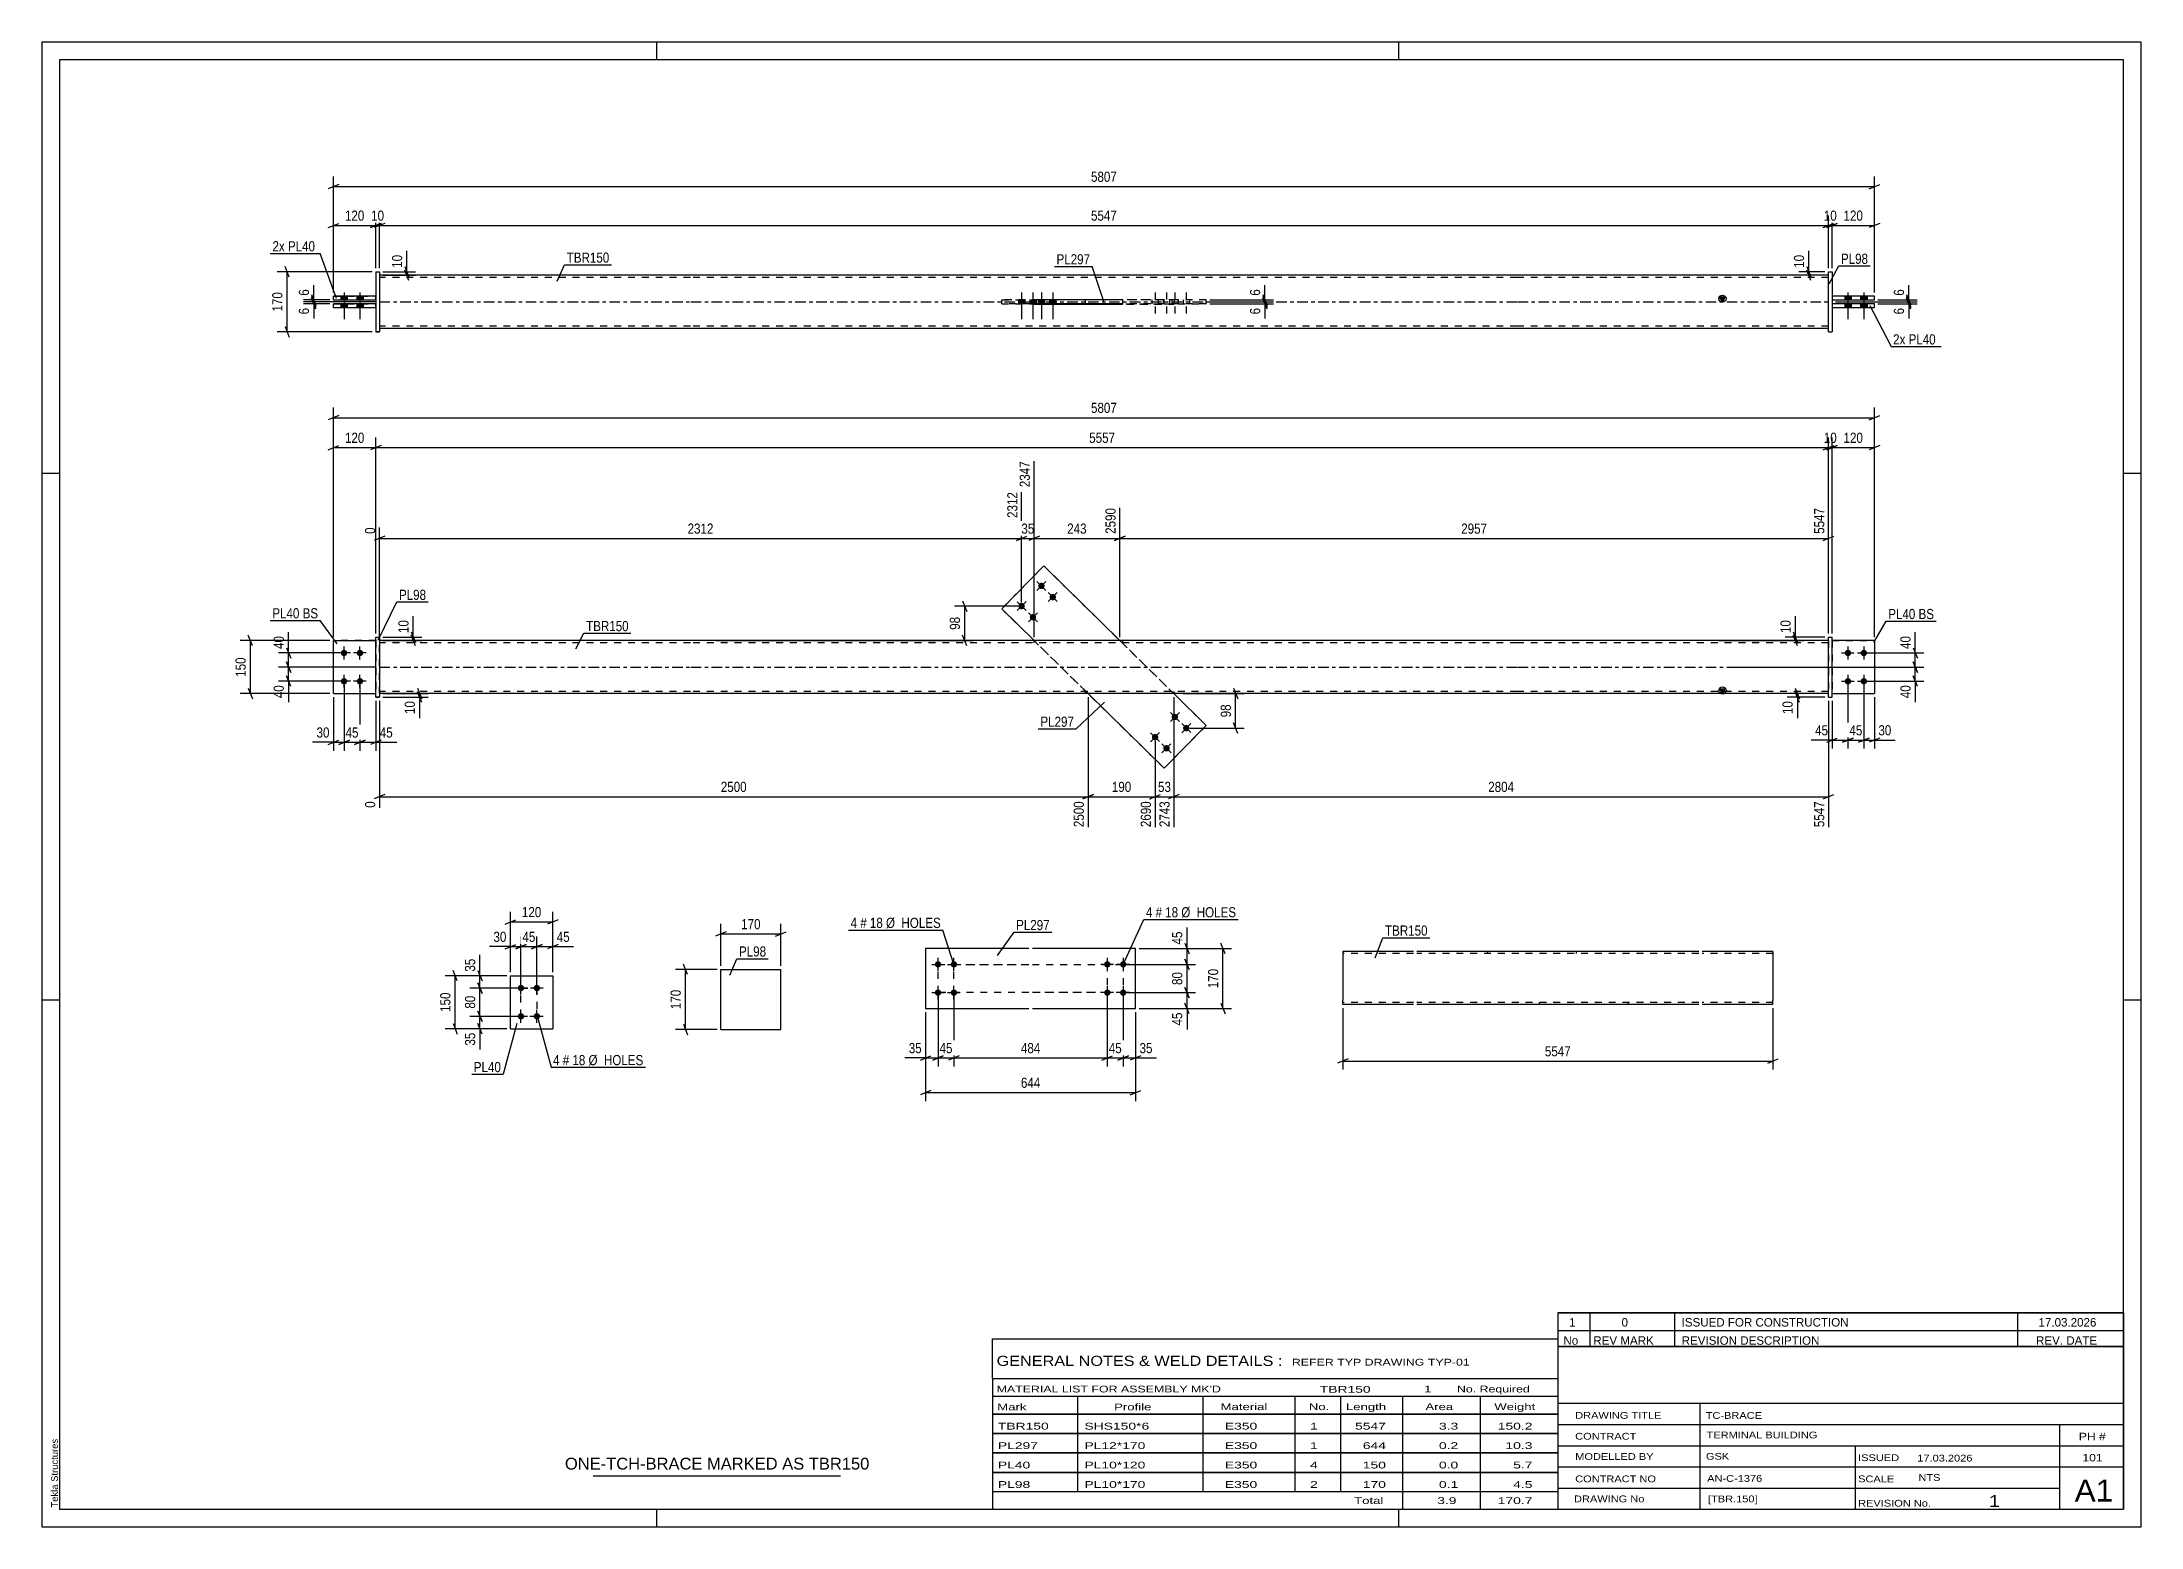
# Paper-space layout 'Layout1' of a CAD drawing. Header units: millimetres. Extents: x 0 to 594, y 0 to 420.
# The model-space entities are those that its viewports show. They can reach past a viewport. Long polylines and large blocks are cut down to what shows.
import ezdxf

# ---------------------------------------------------------------- set-up
doc = ezdxf.new("R2010")
doc.units = ezdxf.units.MM
doc.linetypes.add('DXK_LINE_DOT2', pattern=[3.9198, 1.9599, -1.9599])
doc.linetypes.add('DXK_LINE_DOT3', pattern=[5.9187, 2.979, -0.9799, 0.9799, -0.9799])
doc.layers.add('Viewport layer', color=7, linetype='Continuous', plot=False)
doc.styles.add('Arial', font='ARIAL.TTF', dxfattribs={"height": 0.2})
doc.styles.add('Arial Narrow', font='ARIALN.TTF', dxfattribs={"height": 0.2})

# ---------------------------------------------------------------- blocks, each defined once
blk = doc.blocks.new('Unknown-580575247-1131')
at = {"color": 5, "linetype": 'Continuous'}
for p, q in [((594, 420), (0, 420)), ((0, 420), (0, 0)), ((174, 415), (174, 420)), ((384, 415), (384, 420)), ((594, 0), (594, 420)), ((589, 415), (5, 415)), ((5, 415), (5, 5)), ((589, 5), (589, 415)), ((5, 298), (0, 298)), ((594, 298), (589, 298)), ((5, 149), (0, 149)), ((594, 149), (589, 149)), ((0, 0), (594, 0)), ((5, 5), (589, 5)), ((174, 0), (174, 5)), ((384, 0), (384, 5))]:
    blk.add_line(p, q, dxfattribs=at)
at = {"color": 174, "linetype": 'Continuous', "style": 'Arial'}
blk.add_text('Tekla Structures', height=1.9102, rotation=90, dxfattribs=at).set_placement((4.5, 5.5))
blk = doc.blocks.new('Part-580575247-3555 - 3554')
at = {"color": 2, "linetype": 'Continuous'}
for p, q in [((279.27, 163.63), (250.07, 163.63)), ((250.07, 163.63), (250.07, 146.63)), ((309.47, 163.63), (280.27, 163.63)), ((309.47, 146.63), (309.47, 163.63)), ((250.07, 146.63), (279.27, 146.63)), ((280.27, 146.63), (309.47, 146.63))]:
    blk.add_line(p, q, dxfattribs=at)
blk = doc.blocks.new('Bolt-580575247-3556 - 3554')
at = {"linetype": 'Continuous'}
for points in [[(301.47, 158.23, -1), (301.47, 160.03, -1)], [(305.97, 158.23, -1), (305.97, 160.03, -1)], [(301.47, 150.23, -1), (301.47, 152.03, -1)], [(305.97, 150.23, -1), (305.97, 152.03, -1)]]:
    blk.add_hatch(color=1, dxfattribs=at).paths.add_polyline_path(points)
at = {"color": 1, "linetype": 'Continuous'}
for p, q in [((301.47, 160.93), (301.47, 157.33)), ((305.97, 160.93), (305.97, 157.33)), ((303.27, 159.13), (299.67, 159.13)), ((307.77, 159.13), (304.17, 159.13)), ((303.27, 151.13), (299.67, 151.13)), ((301.47, 152.93), (301.47, 149.33)), ((307.77, 151.13), (304.17, 151.13)), ((305.97, 152.93), (305.97, 149.33))]:
    blk.add_line(p, q, dxfattribs=at)
blk = doc.blocks.new('Bolt-580575247-3557 - 3554')
at = {"linetype": 'Continuous'}
for points in [[(253.57, 160.03, -1), (253.57, 158.23, -1)], [(258.07, 160.03, -1), (258.07, 158.23, -1)], [(253.57, 152.03, -1), (253.57, 150.23, -1)], [(258.07, 152.03, -1), (258.07, 150.23, -1)]]:
    blk.add_hatch(color=1, dxfattribs=at).paths.add_polyline_path(points)
at = {"color": 1, "linetype": 'Continuous'}
for p, q in [((253.57, 157.33), (253.57, 160.93)), ((258.07, 157.33), (258.07, 160.93)), ((251.77, 159.13), (255.37, 159.13)), ((256.27, 159.13), (259.87, 159.13)), ((251.77, 151.13), (255.37, 151.13)), ((253.57, 149.33), (253.57, 152.93)), ((256.27, 151.13), (259.87, 151.13)), ((258.07, 149.33), (258.07, 152.93))]:
    blk.add_line(p, q, dxfattribs=at)
blk = doc.blocks.new('Bolt-580575247-2195 - 2156')
at = {"linetype": 'Continuous'}
for points in [[(135.55, 153.33), (135.74, 153.32), (135.92, 153.26), (136.08, 153.16), (136.22, 153.04), (136.33, 152.88), (136.41, 152.71), (136.45, 152.53), (136.45, 152.34), (136.41, 152.16), (136.33, 151.98), (136.22, 151.83), (136.08, 151.71), (135.92, 151.61), (135.74, 151.55), (135.55, 151.53), (135.36, 151.55), (135.18, 151.61), (135.02, 151.71), (134.88, 151.83), (134.77, 151.98), (134.69, 152.16), (134.66, 152.34), (134.66, 152.53), (134.69, 152.71), (134.77, 152.88), (134.88, 153.04), (135.02, 153.16), (135.18, 153.26), (135.36, 153.32)], [(140.05, 153.33), (140.24, 153.32), (140.42, 153.26), (140.58, 153.16), (140.72, 153.04), (140.83, 152.88), (140.91, 152.71), (140.95, 152.53), (140.95, 152.34), (140.91, 152.16), (140.83, 151.98), (140.72, 151.83), (140.58, 151.71), (140.42, 151.61), (140.24, 151.55), (140.05, 151.53), (139.86, 151.55), (139.68, 151.61), (139.52, 151.71), (139.38, 151.83), (139.27, 151.98), (139.19, 152.16), (139.16, 152.34), (139.16, 152.53), (139.19, 152.71), (139.27, 152.88), (139.38, 153.04), (139.52, 153.16), (139.68, 153.26), (139.86, 153.32)], [(135.55, 145.33), (135.74, 145.32), (135.92, 145.26), (136.08, 145.16), (136.22, 145.04), (136.33, 144.88), (136.41, 144.71), (136.45, 144.53), (136.45, 144.34), (136.41, 144.16), (136.33, 143.98), (136.22, 143.83), (136.08, 143.71), (135.92, 143.61), (135.74, 143.55), (135.55, 143.53), (135.36, 143.55), (135.18, 143.61), (135.02, 143.71), (134.88, 143.83), (134.77, 143.98), (134.69, 144.16), (134.66, 144.34), (134.66, 144.53), (134.69, 144.71), (134.77, 144.88), (134.88, 145.04), (135.02, 145.16), (135.18, 145.26), (135.36, 145.32)], [(140.05, 145.33), (140.24, 145.32), (140.42, 145.26), (140.58, 145.16), (140.72, 145.04), (140.83, 144.88), (140.91, 144.71), (140.95, 144.53), (140.95, 144.34), (140.91, 144.16), (140.83, 143.98), (140.72, 143.83), (140.58, 143.71), (140.42, 143.61), (140.24, 143.55), (140.05, 143.53), (139.86, 143.55), (139.68, 143.61), (139.52, 143.71), (139.38, 143.83), (139.27, 143.98), (139.19, 144.16), (139.16, 144.34), (139.16, 144.53), (139.19, 144.71), (139.27, 144.88), (139.38, 145.04), (139.52, 145.16), (139.68, 145.26), (139.86, 145.32)]]:
    blk.add_hatch(color=1, dxfattribs=at).paths.add_polyline_path(points)
at = {"color": 1, "linetype": 'Continuous'}
for p, q in [((137.35, 152.43), (133.75, 152.43)), ((135.55, 150.63), (135.55, 154.23)), ((141.85, 152.43), (138.25, 152.43)), ((140.05, 150.63), (140.05, 154.23)), ((137.35, 144.43), (133.75, 144.43)), ((135.55, 142.63), (135.55, 146.23)), ((141.85, 144.43), (138.25, 144.43)), ((140.05, 142.63), (140.05, 146.23))]:
    blk.add_line(p, q, dxfattribs=at)
blk = doc.blocks.new('Part-580575247-2162 - 2156')
at = {"color": 2, "linetype": 'Continuous'}
for p, q in [((132.55, 140.93), (132.55, 155.93)), ((132.55, 155.93), (144.55, 155.93)), ((144.55, 155.93), (144.55, 140.93)), ((132.55, 140.93), (132.55, 140.93)), ((132.55, 140.93), (144.55, 140.93)), ((144.55, 140.93), (144.55, 140.93))]:
    blk.add_line(p, q, dxfattribs=at)
at = {"color": 7, "linetype": 'DXK_LINE_DOT2'}
for p, q in [((132.55, 155.93), (144.55, 155.93)), ((132.55, 140.93), (144.55, 140.93))]:
    blk.add_line(p, q, dxfattribs=at)
blk = doc.blocks.new('Part-580575247-1689 - 1678')
at = {"color": 2, "linetype": 'Continuous'}
for p, q in [((283.48, 271.83), (271.58, 259.69)), ((283.48, 271.83), (283.48, 271.83)), ((305.01, 250.7), (283.48, 271.83)), ((280.74, 250.7), (271.58, 259.69)), ((271.58, 259.69), (271.58, 259.69)), ((317.56, 214.58), (296.03, 235.7)), ((329.46, 226.71), (320.3, 235.7)), ((317.56, 214.58), (329.46, 226.71)), ((329.46, 226.71), (329.46, 226.71)), ((317.56, 214.58), (317.56, 214.58))]:
    blk.add_line(p, q, dxfattribs=at)
at = {"color": 7, "linetype": 'DXK_LINE_DOT2'}
for p, q in [((271.58, 259.69), (283.48, 271.83)), ((329.46, 226.71), (283.48, 271.83)), ((317.56, 214.58), (271.58, 259.69)), ((296.03, 235.7), (280.74, 250.7)), ((320.3, 235.7), (305.01, 250.7)), ((329.46, 226.71), (317.56, 214.58))]:
    blk.add_line(p, q, dxfattribs=at)
blk = doc.blocks.new('Bolt-580575247-1681 - 1678')
at = {"linetype": 'Continuous'}
for points in [[(319.97, 228.46), (319.85, 228.6), (319.77, 228.77), (319.71, 228.95), (319.7, 229.14), (319.73, 229.33), (319.8, 229.5), (319.9, 229.66), (320.03, 229.8), (320.19, 229.9), (320.36, 229.97), (320.55, 230), (320.73, 229.99), (320.92, 229.94), (321.09, 229.86), (321.23, 229.74), (321.35, 229.6), (321.44, 229.43), (321.49, 229.25), (321.5, 229.06), (321.47, 228.88), (321.41, 228.7), (321.31, 228.54), (321.18, 228.41), (321.02, 228.3), (320.84, 228.23), (320.66, 228.2), (320.47, 228.21), (320.29, 228.26), (320.12, 228.34)], [(323.18, 225.31), (323.06, 225.45), (322.98, 225.62), (322.93, 225.8), (322.92, 225.99), (322.94, 226.17), (323.01, 226.35), (323.11, 226.51), (323.24, 226.64), (323.4, 226.75), (323.57, 226.82), (323.76, 226.85), (323.95, 226.84), (324.13, 226.79), (324.3, 226.71), (324.44, 226.59), (324.56, 226.45), (324.65, 226.28), (324.7, 226.1), (324.71, 225.91), (324.69, 225.72), (324.62, 225.55), (324.52, 225.39), (324.39, 225.26), (324.23, 225.15), (324.06, 225.08), (323.87, 225.05), (323.68, 225.06), (323.5, 225.11), (323.33, 225.19)], [(314.37, 222.75), (314.25, 222.89), (314.16, 223.06), (314.11, 223.24), (314.1, 223.43), (314.13, 223.62), (314.19, 223.79), (314.29, 223.95), (314.43, 224.08), (314.58, 224.19), (314.76, 224.26), (314.94, 224.29), (315.13, 224.28), (315.31, 224.23), (315.48, 224.15), (315.63, 224.03), (315.75, 223.89), (315.84, 223.72), (315.89, 223.54), (315.9, 223.35), (315.87, 223.17), (315.81, 222.99), (315.7, 222.83), (315.57, 222.7), (315.42, 222.59), (315.24, 222.52), (315.06, 222.49), (314.87, 222.5), (314.69, 222.55), (314.52, 222.63)], [(317.58, 219.6), (317.46, 219.74), (317.37, 219.91), (317.32, 220.09), (317.31, 220.28), (317.34, 220.46), (317.41, 220.64), (317.51, 220.8), (317.64, 220.93), (317.8, 221.04), (317.97, 221.11), (318.16, 221.14), (318.34, 221.13), (318.53, 221.08), (318.69, 221), (318.84, 220.88), (318.96, 220.74), (319.05, 220.57), (319.1, 220.39), (319.11, 220.2), (319.08, 220.01), (319.02, 219.84), (318.92, 219.68), (318.78, 219.55), (318.63, 219.44), (318.45, 219.37), (318.27, 219.34), (318.08, 219.35), (317.9, 219.4), (317.73, 219.48)]]:
    blk.add_hatch(color=1, dxfattribs=at).paths.add_polyline_path(points)
at = {"color": 1, "linetype": 'Continuous'}
for p, q in [((321.89, 227.84), (319.32, 230.36)), ((319.34, 227.82), (321.86, 230.39)), ((325.1, 224.69), (322.53, 227.21)), ((322.55, 224.66), (325.08, 227.23)), ((316.28, 222.13), (313.71, 224.65)), ((313.74, 222.11), (316.26, 224.68)), ((319.5, 218.98), (316.93, 221.5)), ((316.95, 218.95), (319.47, 221.52))]:
    blk.add_line(p, q, dxfattribs=at)
blk = doc.blocks.new('Bolt-580575247-1682 - 1678')
at = {"linetype": 'Continuous'}
for points in [[(283.46, 266.8), (283.58, 266.66), (283.67, 266.49), (283.72, 266.31), (283.73, 266.12), (283.7, 265.94), (283.64, 265.76), (283.54, 265.6), (283.4, 265.47), (283.25, 265.36), (283.07, 265.3), (282.89, 265.26), (282.7, 265.27), (282.52, 265.32), (282.35, 265.4), (282.2, 265.52), (282.08, 265.67), (281.99, 265.83), (281.94, 266.01), (281.93, 266.2), (281.96, 266.39), (282.02, 266.56), (282.13, 266.72), (282.26, 266.86), (282.41, 266.96), (282.59, 267.03), (282.77, 267.06), (282.96, 267.05), (283.14, 267.01), (283.31, 266.92)], [(286.67, 263.65), (286.79, 263.51), (286.88, 263.34), (286.93, 263.16), (286.94, 262.97), (286.91, 262.79), (286.85, 262.61), (286.75, 262.45), (286.62, 262.32), (286.46, 262.21), (286.28, 262.14), (286.1, 262.11), (285.91, 262.12), (285.73, 262.17), (285.56, 262.25), (285.41, 262.37), (285.29, 262.51), (285.21, 262.68), (285.15, 262.86), (285.14, 263.05), (285.17, 263.24), (285.24, 263.41), (285.34, 263.57), (285.47, 263.7), (285.63, 263.81), (285.8, 263.88), (285.99, 263.91), (286.17, 263.9), (286.36, 263.85), (286.53, 263.77)], [(277.86, 261.09), (277.98, 260.95), (278.06, 260.78), (278.12, 260.6), (278.13, 260.41), (278.1, 260.23), (278.03, 260.05), (277.93, 259.89), (277.8, 259.76), (277.64, 259.65), (277.47, 259.59), (277.28, 259.55), (277.1, 259.56), (276.91, 259.61), (276.74, 259.69), (276.6, 259.81), (276.48, 259.95), (276.39, 260.12), (276.34, 260.3), (276.33, 260.49), (276.36, 260.68), (276.42, 260.85), (276.52, 261.01), (276.65, 261.15), (276.81, 261.25), (276.99, 261.32), (277.17, 261.35), (277.36, 261.34), (277.54, 261.3), (277.71, 261.21)], [(281.07, 257.94), (281.19, 257.8), (281.28, 257.63), (281.33, 257.45), (281.34, 257.26), (281.31, 257.08), (281.25, 256.9), (281.14, 256.74), (281.01, 256.61), (280.86, 256.5), (280.68, 256.43), (280.5, 256.4), (280.31, 256.41), (280.13, 256.46), (279.96, 256.54), (279.81, 256.66), (279.69, 256.8), (279.6, 256.97), (279.55, 257.15), (279.54, 257.34), (279.57, 257.53), (279.63, 257.7), (279.73, 257.86), (279.87, 257.99), (280.02, 258.1), (280.2, 258.17), (280.38, 258.2), (280.57, 258.19), (280.75, 258.14), (280.92, 258.06)]]:
    blk.add_hatch(color=1, dxfattribs=at).paths.add_polyline_path(points)
at = {"color": 1, "linetype": 'Continuous'}
for p, q in [((281.55, 267.42), (284.12, 264.9)), ((284.09, 267.45), (281.57, 264.88)), ((275.94, 261.71), (278.51, 259.19)), ((278.49, 261.74), (275.97, 259.17)), ((284.76, 264.27), (287.33, 261.75)), ((287.3, 264.3), (284.78, 261.73)), ((279.15, 258.56), (281.72, 256.04)), ((281.7, 258.59), (279.18, 256.02))]:
    blk.add_line(p, q, dxfattribs=at)
blk = doc.blocks.new('Bolt-580575247-1683 - 1678')
at = {"linetype": 'Continuous'}
for points in [[(85.48, 246.3), (85.29, 246.32), (85.11, 246.38), (84.95, 246.47), (84.81, 246.6), (84.7, 246.75), (84.62, 246.92), (84.58, 247.11), (84.58, 247.3), (84.62, 247.48), (84.7, 247.65), (84.81, 247.8), (84.95, 247.93), (85.11, 248.02), (85.29, 248.08), (85.48, 248.1), (85.66, 248.08), (85.84, 248.02), (86.01, 247.93), (86.15, 247.8), (86.26, 247.65), (86.33, 247.48), (86.37, 247.3), (86.37, 247.11), (86.33, 246.92), (86.26, 246.75), (86.15, 246.6), (86.01, 246.47), (85.84, 246.38), (85.66, 246.32)], [(89.98, 246.3), (89.79, 246.32), (89.61, 246.38), (89.45, 246.47), (89.31, 246.6), (89.2, 246.75), (89.12, 246.92), (89.08, 247.11), (89.08, 247.3), (89.12, 247.48), (89.2, 247.65), (89.31, 247.8), (89.45, 247.93), (89.61, 248.02), (89.79, 248.08), (89.98, 248.1), (90.16, 248.08), (90.34, 248.02), (90.51, 247.93), (90.65, 247.8), (90.76, 247.65), (90.83, 247.48), (90.87, 247.3), (90.87, 247.11), (90.83, 246.92), (90.76, 246.75), (90.65, 246.6), (90.51, 246.47), (90.34, 246.38), (90.16, 246.32)], [(85.48, 238.3), (85.29, 238.32), (85.11, 238.38), (84.95, 238.47), (84.81, 238.6), (84.7, 238.75), (84.62, 238.92), (84.58, 239.11), (84.58, 239.3), (84.62, 239.48), (84.7, 239.65), (84.81, 239.8), (84.95, 239.93), (85.11, 240.02), (85.29, 240.08), (85.48, 240.1), (85.66, 240.08), (85.84, 240.02), (86.01, 239.93), (86.15, 239.8), (86.26, 239.65), (86.33, 239.48), (86.37, 239.3), (86.37, 239.11), (86.33, 238.92), (86.26, 238.75), (86.15, 238.6), (86.01, 238.47), (85.84, 238.38), (85.66, 238.32)], [(89.98, 238.3), (89.79, 238.32), (89.61, 238.38), (89.45, 238.47), (89.31, 238.6), (89.2, 238.75), (89.12, 238.92), (89.08, 239.11), (89.08, 239.3), (89.12, 239.48), (89.2, 239.65), (89.31, 239.8), (89.45, 239.93), (89.61, 240.02), (89.79, 240.08), (89.98, 240.1), (90.16, 240.08), (90.34, 240.02), (90.51, 239.93), (90.65, 239.8), (90.76, 239.65), (90.83, 239.48), (90.87, 239.3), (90.87, 239.11), (90.83, 238.92), (90.76, 238.75), (90.65, 238.6), (90.51, 238.47), (90.34, 238.38), (90.16, 238.32)]]:
    blk.add_hatch(color=1, dxfattribs=at).paths.add_polyline_path(points)
at = {"color": 1, "linetype": 'Continuous'}
for p, q in [((87.28, 247.2), (83.68, 247.2)), ((85.48, 245.4), (85.48, 249)), ((91.78, 247.2), (88.18, 247.2)), ((89.98, 245.4), (89.98, 249)), ((87.28, 239.2), (83.68, 239.2)), ((85.48, 237.4), (85.48, 241)), ((91.78, 239.2), (88.18, 239.2)), ((89.98, 237.4), (89.98, 241))]:
    blk.add_line(p, q, dxfattribs=at)
blk = doc.blocks.new('Bolt-580575247-1684 - 1678')
at = {"linetype": 'Continuous'}
for points in [[(511.06, 248.1), (511.25, 248.08), (511.43, 248.02), (511.59, 247.93), (511.73, 247.8), (511.84, 247.65), (511.92, 247.48), (511.96, 247.3), (511.96, 247.11), (511.92, 246.92), (511.84, 246.75), (511.73, 246.6), (511.59, 246.47), (511.43, 246.38), (511.25, 246.32), (511.06, 246.3), (510.88, 246.32), (510.7, 246.38), (510.54, 246.47), (510.4, 246.6), (510.29, 246.75), (510.21, 246.92), (510.17, 247.11), (510.17, 247.3), (510.21, 247.48), (510.29, 247.65), (510.4, 247.8), (510.54, 247.93), (510.7, 248.02), (510.88, 248.08)], [(515.56, 248.1), (515.75, 248.08), (515.93, 248.02), (516.09, 247.93), (516.23, 247.8), (516.34, 247.65), (516.42, 247.48), (516.46, 247.3), (516.46, 247.11), (516.42, 246.92), (516.34, 246.75), (516.23, 246.6), (516.09, 246.47), (515.93, 246.38), (515.75, 246.32), (515.56, 246.3), (515.38, 246.32), (515.2, 246.38), (515.04, 246.47), (514.9, 246.6), (514.79, 246.75), (514.71, 246.92), (514.67, 247.11), (514.67, 247.3), (514.71, 247.48), (514.79, 247.65), (514.9, 247.8), (515.04, 247.93), (515.2, 248.02), (515.38, 248.08)], [(511.06, 240.1), (511.25, 240.08), (511.43, 240.02), (511.59, 239.93), (511.73, 239.8), (511.84, 239.65), (511.92, 239.48), (511.96, 239.3), (511.96, 239.11), (511.92, 238.92), (511.84, 238.75), (511.73, 238.6), (511.59, 238.47), (511.43, 238.38), (511.25, 238.32), (511.06, 238.3), (510.88, 238.32), (510.7, 238.38), (510.54, 238.47), (510.4, 238.6), (510.29, 238.75), (510.21, 238.92), (510.17, 239.11), (510.17, 239.3), (510.21, 239.48), (510.29, 239.65), (510.4, 239.8), (510.54, 239.93), (510.7, 240.02), (510.88, 240.08)], [(515.56, 240.1), (515.75, 240.08), (515.93, 240.02), (516.09, 239.93), (516.23, 239.8), (516.34, 239.65), (516.42, 239.48), (516.46, 239.3), (516.46, 239.11), (516.42, 238.92), (516.34, 238.75), (516.23, 238.6), (516.09, 238.47), (515.93, 238.38), (515.75, 238.32), (515.56, 238.3), (515.38, 238.32), (515.2, 238.38), (515.04, 238.47), (514.9, 238.6), (514.79, 238.75), (514.71, 238.92), (514.67, 239.11), (514.67, 239.3), (514.71, 239.48), (514.79, 239.65), (514.9, 239.8), (515.04, 239.93), (515.2, 240.02), (515.38, 240.08)]]:
    blk.add_hatch(color=1, dxfattribs=at).paths.add_polyline_path(points)
at = {"color": 1, "linetype": 'Continuous'}
for p, q in [((509.26, 247.2), (512.86, 247.2)), ((511.06, 249), (511.06, 245.4)), ((513.76, 247.2), (517.36, 247.2)), ((515.56, 249), (515.56, 245.4)), ((509.26, 239.2), (512.86, 239.2)), ((511.06, 241), (511.06, 237.4)), ((513.76, 239.2), (517.36, 239.2)), ((515.56, 241), (515.56, 237.4))]:
    blk.add_line(p, q, dxfattribs=at)
blk = doc.blocks.new('Part-580575247-1694 - 1678')
at = {"color": 2, "linetype": 'Continuous'}
for p, q in [((94.48, 251.7), (95.48, 251.7)), ((94.48, 234.7), (94.48, 251.7)), ((95.48, 251.7), (95.48, 251.7)), ((95.48, 251.7), (95.48, 234.7)), ((94.48, 234.7), (95.48, 234.7))]:
    blk.add_line(p, q, dxfattribs=at)
at = {"color": 7, "linetype": 'DXK_LINE_DOT2'}
for p, q in [((94.48, 251.7), (95.48, 251.7)), ((95.48, 234.7), (94.48, 234.7)), ((94.48, 234.7), (94.48, 234.7)), ((95.48, 234.7), (95.48, 234.7))]:
    blk.add_line(p, q, dxfattribs=at)
blk = doc.blocks.new('Part-580575247-1699 - 1678')
at = {"color": 7, "linetype": 'DXK_LINE_DOT2'}
for p, q in [((82.48, 235.7), (82.48, 250.7)), ((82.48, 250.7), (94.48, 250.7)), ((94.48, 250.7), (82.48, 250.7)), ((94.48, 250.7), (94.48, 235.7)), ((82.48, 235.7), (82.48, 235.7)), ((82.48, 235.7), (94.48, 235.7)), ((82.48, 235.7), (94.48, 235.7)), ((94.48, 235.7), (94.48, 235.7))]:
    blk.add_line(p, q, dxfattribs=at)
blk = doc.blocks.new('Part-580575247-1704 - 1678')
at = {"color": 2, "linetype": 'Continuous'}
for p, q in [((82.48, 235.7), (82.48, 250.7)), ((82.48, 250.7), (94.48, 250.7)), ((82.48, 235.7), (82.48, 235.7)), ((82.48, 235.7), (94.48, 235.7))]:
    blk.add_line(p, q, dxfattribs=at)
at = {"color": 7, "linetype": 'DXK_LINE_DOT2'}
for p, q in [((94.48, 250.7), (82.48, 250.7)), ((94.48, 250.7), (94.48, 235.7)), ((82.48, 235.7), (82.48, 235.7)), ((82.48, 235.7), (94.48, 235.7)), ((94.48, 235.7), (94.48, 235.7))]:
    blk.add_line(p, q, dxfattribs=at)
blk = doc.blocks.new('Part-580575247-1705 - 1678')
at = {"color": 2, "linetype": 'Continuous'}
for p, q in [((505.56, 251.7), (506.56, 251.7)), ((505.56, 234.7), (505.56, 251.7)), ((506.56, 234.7), (506.56, 251.7)), ((505.56, 234.7), (505.56, 234.7)), ((505.56, 234.7), (506.56, 234.7))]:
    blk.add_line(p, q, dxfattribs=at)
at = {"color": 7, "linetype": 'DXK_LINE_DOT2'}
for p, q in [((505.56, 251.7), (506.56, 251.7)), ((505.56, 234.7), (506.56, 234.7))]:
    blk.add_line(p, q, dxfattribs=at)
blk = doc.blocks.new('Part-580575247-1710 - 1678')
at = {"color": 7, "linetype": 'DXK_LINE_DOT2'}
for p, q in [((506.56, 250.7), (518.56, 250.7)), ((518.56, 250.7), (506.56, 250.7)), ((506.56, 250.7), (506.56, 250.7)), ((506.56, 250.7), (506.56, 235.7)), ((518.56, 250.7), (518.56, 250.7)), ((518.56, 250.7), (518.56, 235.7)), ((506.56, 235.7), (518.56, 235.7)), ((506.56, 235.7), (518.56, 235.7))]:
    blk.add_line(p, q, dxfattribs=at)
blk = doc.blocks.new('Part-580575247-1715 - 1678')
at = {"color": 2, "linetype": 'Continuous'}
for p, q in [((518.56, 250.7), (506.56, 250.7)), ((518.56, 250.7), (518.56, 250.7)), ((518.56, 250.7), (518.56, 235.7)), ((506.56, 235.7), (518.56, 235.7))]:
    blk.add_line(p, q, dxfattribs=at)
at = {"color": 7, "linetype": 'DXK_LINE_DOT2'}
for p, q in [((506.56, 250.7), (518.56, 250.7)), ((506.56, 250.7), (506.56, 250.7)), ((506.56, 250.7), (506.56, 235.7)), ((506.56, 235.7), (518.56, 235.7))]:
    blk.add_line(p, q, dxfattribs=at)
blk = doc.blocks.new('Part-580575247-1720 - 1678')
at = {"linetype": 'Continuous'}
blk.add_hatch(color=2, dxfattribs=at).paths.add_polyline_path([(475.56, 235.7), (474.76, 237.1), (476.36, 237.1)])
at = {"color": 2, "linetype": 'Continuous'}
for p, q in [((183.48, 250.7), (95.48, 250.7)), ((417.46, 250.7), (183.58, 250.7)), ((505.56, 250.7), (417.56, 250.7)), ((183.48, 235.7), (95.48, 235.7)), ((417.46, 235.7), (183.58, 235.7)), ((505.56, 235.7), (417.56, 235.7)), ((475.56, 235.7), (474.76, 237.1)), ((474.76, 237.1), (476.36, 237.1)), ((476.36, 237.1), (475.56, 235.7))]:
    blk.add_line(p, q, dxfattribs=at)
at = {"color": 7, "linetype": 'DXK_LINE_DOT2'}
for p, q in [((95.48, 235.7), (95.48, 250.7)), ((183.48, 250.1), (95.48, 250.1)), ((417.46, 250.1), (183.58, 250.1)), ((280.64, 250.7), (280.64, 250.1)), ((305.73, 250.7), (305.73, 250.1)), ((505.56, 250.1), (417.56, 250.1)), ((505.56, 250.7), (505.56, 235.7)), ((183.48, 236.3), (95.48, 236.3)), ((417.46, 236.3), (183.58, 236.3)), ((295.32, 235.7), (295.32, 236.3)), ((320.4, 235.7), (320.4, 236.3)), ((505.56, 236.3), (417.56, 236.3))]:
    blk.add_line(p, q, dxfattribs=at)
at = {"color": 7, "linetype": 'DXK_LINE_DOT3'}
for p, q in [((95.48, 243.2), (183.48, 243.2)), ((183.58, 243.2), (417.46, 243.2)), ((417.56, 243.2), (505.56, 243.2))]:
    blk.add_line(p, q, dxfattribs=at)
at = {"color": 2, "linetype": 'Continuous'}
blk.add_circle((475.56, 236.6), 1, dxfattribs=at)
blk = doc.blocks.new('Bolt-580575247-1423 - 1368')
at = {"color": 1, "linetype": 'DXK_LINE_DOT2'}
for p, q in [((314.1, 347.11), (314.1, 345.91)), ((315, 349.11), (315, 341.61)), ((315.9, 347.11), (315.9, 345.91)), ((317.31, 347.11), (317.31, 345.91)), ((318.21, 349.11), (318.21, 341.61)), ((319.11, 347.11), (319.11, 345.91)), ((319.7, 347.11), (319.7, 345.91)), ((320.6, 349.11), (320.6, 341.61)), ((321.5, 347.11), (321.5, 345.91)), ((322.91, 347.11), (322.91, 345.91)), ((323.81, 349.11), (323.81, 341.61)), ((324.71, 347.11), (324.71, 345.91))]:
    blk.add_line(p, q, dxfattribs=at)
blk = doc.blocks.new('Bolt-580575247-1471 - 1368')
at = {"linetype": 'Continuous'}
for points in [[(84.58, 347.11), (86.38, 347.11), (86.38, 348.11), (84.58, 348.11)], [(84.58, 347.11), (86.38, 347.11), (86.38, 348.11), (84.58, 348.11)], [(84.58, 344.91), (86.38, 344.91), (86.38, 345.91), (84.58, 345.91)], [(84.58, 344.91), (86.38, 344.91), (86.38, 345.91), (84.58, 345.91)], [(89.08, 347.11), (90.88, 347.11), (90.88, 348.11), (89.08, 348.11)], [(89.08, 347.11), (90.88, 347.11), (90.88, 348.11), (89.08, 348.11)], [(89.08, 344.91), (90.88, 344.91), (90.88, 345.91), (89.08, 345.91)], [(89.08, 344.91), (90.88, 344.91), (90.88, 345.91), (89.08, 345.91)]]:
    blk.add_hatch(color=1, dxfattribs=at).paths.add_polyline_path(points)
at = {"color": 1, "linetype": 'Continuous'}
for p, q in [((84.58, 348.11), (84.58, 347.11)), ((84.58, 348.11), (84.58, 347.11)), ((84.58, 345.91), (84.58, 344.91)), ((84.58, 345.91), (84.58, 344.91)), ((85.48, 349.11), (85.48, 341.61)), ((85.48, 349.11), (85.48, 341.61)), ((86.38, 348.11), (86.38, 347.11)), ((86.38, 348.11), (86.38, 347.11)), ((86.38, 345.91), (86.38, 344.91)), ((86.38, 345.91), (86.38, 344.91)), ((89.08, 348.11), (89.08, 347.11)), ((89.08, 348.11), (89.08, 347.11)), ((89.08, 345.91), (89.08, 344.91)), ((89.08, 345.91), (89.08, 344.91)), ((89.98, 349.11), (89.98, 341.61)), ((89.98, 349.11), (89.98, 341.61)), ((90.88, 348.11), (90.88, 347.11)), ((90.88, 348.11), (90.88, 347.11)), ((90.88, 345.91), (90.88, 344.91)), ((90.88, 345.91), (90.88, 344.91))]:
    blk.add_line(p, q, dxfattribs=at)
blk = doc.blocks.new('Part-580575247-1396 - 1368')
at = {"color": 2, "linetype": 'Continuous'}
for p, q in [((518.56, 348.12), (506.56, 348.12)), ((506.56, 347.12), (518.56, 347.12)), ((518.56, 347.11), (518.56, 348.12))]:
    blk.add_line(p, q, dxfattribs=at)
at = {"color": 7, "linetype": 'DXK_LINE_DOT2'}
for p, q in [((506.56, 348.12), (506.56, 347.11)), ((518.56, 348.11), (506.56, 348.11)), ((506.56, 347.11), (518.56, 347.11))]:
    blk.add_line(p, q, dxfattribs=at)
blk = doc.blocks.new('Part-580575247-1401 - 1368')
at = {"color": 2, "linetype": 'Continuous'}
for p, q in [((518.56, 345.92), (506.56, 345.92)), ((506.56, 344.92), (518.56, 344.92)), ((518.56, 344.91), (518.56, 345.92))]:
    blk.add_line(p, q, dxfattribs=at)
at = {"color": 7, "linetype": 'DXK_LINE_DOT2'}
for p, q in [((506.56, 345.92), (506.56, 344.91)), ((518.56, 345.91), (506.56, 345.91)), ((506.56, 344.91), (518.56, 344.91))]:
    blk.add_line(p, q, dxfattribs=at)
blk = doc.blocks.new('Part-580575247-1416 - 1368')
at = {"linetype": 'Continuous'}
blk.add_hatch(color=2, dxfattribs=at).paths.add_polyline_path([(475.56, 346.51), (474.76, 347.91), (476.36, 347.91)])
at = {"color": 2, "linetype": 'Continuous'}
for p, q in [((183.48, 354.01), (95.48, 354.01)), ((417.46, 354.01), (183.58, 354.01)), ((505.56, 354.01), (417.56, 354.01)), ((280.64, 347.12), (280.64, 347.21)), ((280.64, 347.21), (280.64, 347.21)), ((280.64, 347.21), (305.73, 347.21)), ((280.64, 345.92), (280.64, 345.81)), ((280.64, 345.81), (305.73, 345.81)), ((295.32, 347.21), (295.32, 347.12)), ((295.32, 345.81), (295.32, 345.92)), ((305.73, 347.21), (305.73, 345.81)), ((475.56, 346.51), (474.76, 347.91)), ((474.76, 347.91), (476.36, 347.91)), ((476.36, 347.91), (475.56, 346.51)), ((183.48, 339.01), (95.48, 339.01)), ((417.46, 339.01), (183.58, 339.01)), ((505.56, 339.01), (417.56, 339.01))]:
    blk.add_line(p, q, dxfattribs=at)
at = {"color": 7, "linetype": 'DXK_LINE_DOT2'}
for p, q in [((95.48, 354.01), (95.48, 339.01)), ((183.48, 353.41), (95.48, 353.41)), ((417.46, 353.41), (183.58, 353.41)), ((505.56, 353.41), (417.56, 353.41)), ((505.56, 339.01), (505.56, 354.01)), ((280.64, 345.92), (280.64, 347.21)), ((280.64, 347.21), (305.73, 347.21)), ((280.64, 345.81), (305.73, 345.81)), ((295.32, 347.21), (320.4, 347.21)), ((295.32, 347.21), (295.32, 347.21)), ((295.32, 347.21), (320.4, 347.21)), ((295.32, 347.12), (295.32, 347.21)), ((295.32, 345.92), (295.32, 347.12)), ((295.32, 345.81), (295.32, 345.81)), ((295.32, 345.81), (295.32, 345.81)), ((320.4, 345.81), (295.32, 345.81)), ((295.32, 345.81), (320.4, 345.81)), ((320.4, 347.21), (320.4, 345.81)), ((183.48, 339.61), (95.48, 339.61)), ((417.46, 339.61), (183.58, 339.61)), ((505.56, 339.61), (417.56, 339.61))]:
    blk.add_line(p, q, dxfattribs=at)
at = {"color": 7, "linetype": 'DXK_LINE_DOT3'}
for p, q in [((95.48, 346.51), (183.48, 346.51)), ((183.58, 346.51), (417.46, 346.51)), ((417.56, 346.51), (505.56, 346.51))]:
    blk.add_line(p, q, dxfattribs=at)
at = {"color": 2, "linetype": 'Continuous'}
blk.add_circle((475.56, 347.41), 1, dxfattribs=at)
blk = doc.blocks.new('Bolt-580575247-1422 - 1368')
at = {"linetype": 'Continuous'}
for points in [[(278.13, 347.12), (276.33, 347.12), (276.33, 345.92), (278.13, 345.92)], [(281.34, 347.12), (279.54, 347.12), (279.54, 345.92), (281.34, 345.92)], [(283.73, 347.12), (281.93, 347.12), (281.93, 345.92), (283.73, 345.92)], [(286.94, 347.12), (285.14, 347.12), (285.14, 345.92), (286.94, 345.92)]]:
    blk.add_hatch(color=1, dxfattribs=at).paths.add_polyline_path(points)
at = {"color": 1, "linetype": 'Continuous'}
for p, q in [((276.33, 347.12), (276.33, 345.92)), ((277.23, 349.12), (277.23, 341.62)), ((278.13, 347.12), (278.13, 345.92)), ((279.54, 347.12), (279.54, 345.92)), ((280.44, 349.12), (280.44, 341.62)), ((281.34, 347.12), (281.34, 345.92)), ((281.93, 347.12), (281.93, 345.92)), ((282.83, 349.12), (282.83, 341.62)), ((283.73, 347.12), (283.73, 345.92)), ((285.14, 347.12), (285.14, 345.92)), ((286.04, 349.12), (286.04, 341.62)), ((286.94, 347.12), (286.94, 345.92))]:
    blk.add_line(p, q, dxfattribs=at)
blk = doc.blocks.new('Part-580575247-1444 - 1368')
at = {"color": 2, "linetype": 'Continuous'}
for p, q in [((505.56, 355.01), (505.56, 355.02)), ((505.56, 338.02), (505.56, 355.02)), ((505.56, 355.02), (506.56, 355.02)), ((506.56, 355.01), (506.56, 355.02)), ((506.56, 355.02), (506.56, 338.02)), ((505.56, 338.02), (506.56, 338.02)), ((505.56, 338.01), (505.56, 338.02)), ((506.56, 338.01), (506.56, 338.02))]:
    blk.add_line(p, q, dxfattribs=at)
at = {"color": 7, "linetype": 'DXK_LINE_DOT2'}
for p, q in [((505.56, 355.01), (506.56, 355.01)), ((505.56, 338.01), (506.56, 338.01)), ((506.56, 338.02), (506.56, 338.01))]:
    blk.add_line(p, q, dxfattribs=at)
blk = doc.blocks.new('Part-580575247-1449 - 1368')
at = {"color": 2, "linetype": 'Continuous'}
for p, q in [((82.48, 344.92), (82.48, 345.92)), ((94.48, 345.92), (82.48, 345.92)), ((82.48, 344.91), (82.48, 344.92)), ((82.48, 344.92), (94.48, 344.92))]:
    blk.add_line(p, q, dxfattribs=at)
at = {"color": 7, "linetype": 'DXK_LINE_DOT2'}
for p, q in [((82.48, 345.91), (94.48, 345.91)), ((82.48, 344.91), (94.48, 344.91)), ((94.48, 344.91), (94.48, 345.92))]:
    blk.add_line(p, q, dxfattribs=at)
blk = doc.blocks.new('Part-580575247-1454 - 1368')
at = {"color": 2, "linetype": 'Continuous'}
for p, q in [((82.48, 347.12), (82.48, 348.12)), ((94.48, 348.12), (82.48, 348.12)), ((82.48, 347.11), (82.48, 347.12)), ((82.48, 347.12), (94.48, 347.12))]:
    blk.add_line(p, q, dxfattribs=at)
at = {"color": 7, "linetype": 'DXK_LINE_DOT2'}
for p, q in [((82.48, 348.11), (94.48, 348.11)), ((82.48, 347.11), (94.48, 347.11)), ((94.48, 347.11), (94.48, 348.12))]:
    blk.add_line(p, q, dxfattribs=at)
blk = doc.blocks.new('Part-580575247-1455 - 1368')
at = {"color": 2, "linetype": 'Continuous'}
for p, q in [((94.48, 355.02), (95.48, 355.02)), ((94.48, 355.02), (94.48, 338.02)), ((95.48, 355.01), (95.48, 355.02)), ((95.48, 355.02), (95.48, 338.01)), ((95.48, 338.02), (94.48, 338.02)), ((94.48, 338.02), (94.48, 338.01))]:
    blk.add_line(p, q, dxfattribs=at)
at = {"color": 7, "linetype": 'DXK_LINE_DOT2'}
for p, q in [((94.48, 355.01), (95.48, 355.01)), ((94.48, 338.02), (94.48, 338.01)), ((94.48, 338.01), (95.48, 338.01))]:
    blk.add_line(p, q, dxfattribs=at)
blk = doc.blocks.new('Part-580575247-1470 - 1368')
at = {"color": 2, "linetype": 'Continuous'}
for p, q in [((271.58, 345.92), (271.58, 347.12)), ((283.48, 345.92), (283.48, 347.12)), ((305.73, 347.11), (283.48, 347.12)), ((305.73, 345.91), (283.48, 345.92))]:
    blk.add_line(p, q, dxfattribs=at)
at = {"color": 7, "linetype": 'DXK_LINE_DOT2'}
for p, q in [((317.56, 347.11), (271.58, 347.12)), ((271.58, 347.12), (283.48, 347.12)), ((271.58, 345.92), (317.56, 345.91)), ((283.48, 345.92), (271.58, 345.92)), ((329.46, 347.11), (305.73, 347.11)), ((329.46, 345.91), (305.73, 345.91)), ((317.56, 345.91), (317.56, 347.11)), ((329.46, 347.11), (317.56, 347.11)), ((317.56, 345.91), (329.46, 345.91)), ((329.46, 345.91), (329.46, 347.11))]:
    blk.add_line(p, q, dxfattribs=at)
blk = doc.blocks.new('Bolt-580575247-1472 - 1368')
at = {"linetype": 'Continuous'}
for points in [[(511.96, 348.11), (510.16, 348.11), (510.16, 347.11), (511.96, 347.11)], [(511.96, 348.11), (510.16, 348.11), (510.16, 347.11), (511.96, 347.11)], [(511.96, 345.91), (510.16, 345.91), (510.16, 344.91), (511.96, 344.91)], [(511.96, 345.91), (510.16, 345.91), (510.16, 344.91), (511.96, 344.91)], [(516.46, 348.11), (514.66, 348.11), (514.66, 347.11), (516.46, 347.11)], [(516.46, 348.11), (514.66, 348.11), (514.66, 347.11), (516.46, 347.11)], [(516.46, 345.91), (514.66, 345.91), (514.66, 344.91), (516.46, 344.91)], [(516.46, 345.91), (514.66, 345.91), (514.66, 344.91), (516.46, 344.91)]]:
    blk.add_hatch(color=1, dxfattribs=at).paths.add_polyline_path(points)
at = {"color": 1, "linetype": 'Continuous'}
for p, q in [((510.16, 348.11), (510.16, 347.11)), ((510.16, 348.11), (510.16, 347.11)), ((510.16, 345.91), (510.16, 344.91)), ((510.16, 345.91), (510.16, 344.91)), ((511.06, 349.11), (511.06, 341.61)), ((511.06, 349.11), (511.06, 341.61)), ((511.96, 348.11), (511.96, 347.11)), ((511.96, 348.11), (511.96, 347.11)), ((511.96, 345.91), (511.96, 344.91)), ((511.96, 345.91), (511.96, 344.91)), ((514.66, 348.11), (514.66, 347.11)), ((514.66, 348.11), (514.66, 347.11)), ((514.66, 345.91), (514.66, 344.91)), ((514.66, 345.91), (514.66, 344.91)), ((515.56, 349.11), (515.56, 341.61)), ((515.56, 349.11), (515.56, 341.61)), ((516.46, 348.11), (516.46, 347.11)), ((516.46, 348.11), (516.46, 347.11)), ((516.46, 345.91), (516.46, 344.91)), ((516.46, 345.91), (516.46, 344.91))]:
    blk.add_line(p, q, dxfattribs=at)
blk = doc.blocks.new('Part-580575247-2399 - 2393')
at = {"color": 2, "linetype": 'Continuous'}
for p, q in [((192.11, 140.72), (192.11, 157.72)), ((192.11, 157.72), (209.11, 157.72)), ((209.11, 140.72), (209.11, 157.72)), ((192.11, 140.72), (209.11, 140.72))]:
    blk.add_line(p, q, dxfattribs=at)
blk = doc.blocks.new('Part-580575247-2546 - 2538')
at = {"color": 2, "linetype": 'Continuous'}
for p, q in [((388.09, 162.77), (368.09, 162.77)), ((368.09, 162.77), (368.09, 148.97)), ((468.85, 162.77), (389.09, 162.77)), ((489.85, 162.77), (469.85, 162.77)), ((489.85, 162.77), (489.85, 148.97)), ((368.09, 148.12), (368.09, 148.97)), ((489.85, 147.77), (489.85, 148.97)), ((368.09, 147.86), (368.09, 148.12)), ((368.09, 147.77), (368.09, 147.86)), ((388.09, 147.77), (368.09, 147.77)), ((468.85, 147.77), (389.09, 147.77)), ((489.85, 147.77), (469.85, 147.77))]:
    blk.add_line(p, q, dxfattribs=at)
at = {"color": 7, "linetype": 'DXK_LINE_DOT2'}
for p, q in [((388.09, 162.17), (368.09, 162.17)), ((468.85, 162.17), (389.09, 162.17)), ((409.09, 162.77), (409.09, 162.17)), ((434.17, 162.77), (434.17, 162.17)), ((489.85, 162.17), (469.85, 162.17)), ((489.85, 162.17), (489.85, 162.12)), ((489.85, 162.12), (489.85, 162.17)), ((489.85, 162.02), (489.85, 162.12)), ((489.85, 162.12), (489.85, 162.02)), ((368.09, 148.51), (368.09, 148.97)), ((368.09, 148.12), (368.09, 148.74)), ((489.85, 148.41), (489.85, 148.74)), ((368.09, 148.37), (368.09, 148.41)), ((368.09, 148.37), (368.09, 148.41)), ((388.09, 148.37), (368.09, 148.37)), ((368.09, 147.77), (368.09, 147.77)), ((468.85, 148.37), (389.09, 148.37)), ((423.76, 147.77), (423.76, 148.37)), ((448.85, 147.77), (448.85, 148.37)), ((489.85, 148.37), (469.85, 148.37)), ((489.85, 148.37), (489.85, 148.41))]:
    blk.add_line(p, q, dxfattribs=at)
blk = doc.blocks.new('Rectangle-580575247-3726 - 3554')
at = {"color": 1, "linetype": 'DXK_LINE_DOT2'}
for p, q in [((253.57, 159.13), (279.27, 159.13)), ((253.57, 151.13), (253.57, 159.13)), ((280.27, 159.13), (305.97, 159.13)), ((305.97, 159.13), (305.97, 151.13)), ((279.27, 151.13), (253.57, 151.13)), ((305.97, 151.13), (280.27, 151.13))]:
    blk.add_line(p, q, dxfattribs=at)
blk = doc.blocks.new('Rectangle-580575247-2379 - 2156')
at = {"color": 1, "linetype": 'DXK_LINE_DOT2'}
blk.add_lwpolyline([(135.55, 152.43), (140.05, 152.43), (140.05, 144.43), (135.55, 144.43), (135.55, 152.43)], close=True, dxfattribs=at)
blk = doc.blocks.new('Rectangle-580575247-3736 - 3554')
at = {"color": 1, "linetype": 'DXK_LINE_DOT2'}
for p, q in [((258.07, 159.13), (279.27, 159.13)), ((258.07, 151.13), (258.07, 159.13)), ((280.27, 159.13), (301.47, 159.13)), ((301.47, 159.13), (301.47, 151.13)), ((279.27, 151.13), (258.07, 151.13)), ((301.47, 151.13), (280.27, 151.13))]:
    blk.add_line(p, q, dxfattribs=at)
blk = doc.blocks.new('StraightDimension-580575247-3705 - 3554')
at = {"color": 7, "linetype": 'Continuous'}
for p, q in [((323.43, 160.63), (324.63, 157.63)), ((306.97, 159.13), (326.43, 159.13)), ((324.03, 151.13), (324.03, 159.13)), ((306.97, 151.13), (326.43, 151.13)), ((324.63, 149.63), (323.43, 152.63))]:
    blk.add_line(p, q, dxfattribs=at)
at = {"color": 0}
blk.add_wipeout([(323.28, 157.55), (319.08, 157.55), (319.08, 152.7), (323.28, 152.7)], dxfattribs=at)
at = {"color": 3, "style": 'Arial Narrow'}
blk.add_text('80', height=2.863, rotation=90.00021, dxfattribs=at).set_placement((322.68, 153.3))
blk = doc.blocks.new('StraightDimension-580575247-3562 - 3554')
at = {"color": 7, "linetype": 'Continuous'}
for p, q in [((305.97, 150.13), (305.97, 130.26)), ((309.47, 145.63), (309.47, 130.26)), ((304.47, 132.06), (307.47, 133.26)), ((305.97, 132.66), (309.47, 132.66)), ((310.97, 133.26), (307.97, 132.06))]:
    blk.add_line(p, q, dxfattribs=at)
at = {"color": 0}
blk.add_wipeout([(314.86, 133.41), (314.86, 137.61), (310, 137.61), (310, 133.41)], dxfattribs=at)
at = {"color": 7, "linetype": 'Continuous'}
blk.add_line((309.47, 132.66), (315.38, 132.66), dxfattribs=at)
blk.add_line((309.47, 132.66), (315.38, 132.66), dxfattribs=at)
at = {"color": 3, "style": 'Arial Narrow'}
blk.add_text('35', height=2.863, dxfattribs=at).set_placement((310.6, 134.01))
blk = doc.blocks.new('StraightDimension-580575247-3563 - 3554')
at = {"color": 7, "linetype": 'Continuous'}
for p, q in [((301.47, 150.13), (301.47, 130.26)), ((305.97, 150.13), (305.97, 130.26)), ((299.97, 132.06), (302.97, 133.26)), ((301.47, 132.66), (305.97, 132.66)), ((307.47, 133.26), (304.47, 132.06))]:
    blk.add_line(p, q, dxfattribs=at)
at = {"color": 0}
blk.add_wipeout([(306.15, 133.41), (306.15, 137.61), (301.3, 137.61), (301.3, 133.41)], dxfattribs=at)
at = {"color": 3, "style": 'Arial Narrow'}
blk.add_text('45', height=2.863, dxfattribs=at).set_placement((301.9, 134.01))
blk = doc.blocks.new('StraightDimension-580575247-3564 - 3554')
at = {"color": 7, "linetype": 'Continuous'}
for p, q in [((258.07, 150.13), (258.07, 130.26)), ((301.47, 150.13), (301.47, 130.26)), ((259.57, 133.26), (256.57, 132.06)), ((258.07, 132.66), (301.47, 132.66)), ((299.97, 132.06), (302.97, 133.26))]:
    blk.add_line(p, q, dxfattribs=at)
at = {"color": 0}
blk.add_wipeout([(283.12, 133.41), (283.12, 137.61), (276.43, 137.61), (276.43, 133.41)], dxfattribs=at)
at = {"color": 3, "style": 'Arial Narrow'}
blk.add_text('484', height=2.863, dxfattribs=at).set_placement((277.03, 134.01))
blk = doc.blocks.new('StraightDimension-580575247-3565 - 3554')
at = {"color": 7, "linetype": 'Continuous'}
for p, q in [((253.57, 150.13), (253.57, 130.26)), ((258.07, 150.13), (258.07, 130.26)), ((252.07, 132.06), (255.07, 133.26)), ((253.57, 132.66), (258.07, 132.66)), ((259.57, 133.26), (256.57, 132.06))]:
    blk.add_line(p, q, dxfattribs=at)
at = {"color": 0}
blk.add_wipeout([(258.25, 133.41), (258.25, 137.61), (253.4, 137.61), (253.4, 133.41)], dxfattribs=at)
at = {"color": 3, "style": 'Arial Narrow'}
blk.add_text('45', height=2.863, dxfattribs=at).set_placement((254, 134.01))
blk = doc.blocks.new('StraightDimension-580575247-3566 - 3554')
at = {"color": 7, "linetype": 'Continuous'}
for p, q in [((253.57, 150.13), (253.57, 130.26)), ((250.07, 145.63), (250.07, 130.26)), ((248.57, 132.06), (251.57, 133.26)), ((250.07, 132.66), (253.57, 132.66)), ((255.07, 133.26), (252.07, 132.06))]:
    blk.add_line(p, q, dxfattribs=at)
at = {"color": 0}
blk.add_wipeout([(249.55, 133.41), (249.55, 137.61), (244.69, 137.61), (244.69, 133.41)], dxfattribs=at)
at = {"color": 7, "linetype": 'Continuous'}
blk.add_line((250.07, 132.66), (244.17, 132.66), dxfattribs=at)
blk.add_line((250.07, 132.66), (244.17, 132.66), dxfattribs=at)
at = {"color": 3, "style": 'Arial Narrow'}
blk.add_text('35', height=2.863, dxfattribs=at).set_placement((245.29, 134.01))
blk = doc.blocks.new('StraightDimension-580575247-3582 - 3554')
at = {"color": 7, "linetype": 'Continuous'}
for p, q in [((250.07, 145.63), (250.07, 120.47)), ((309.47, 145.63), (309.47, 120.47)), ((251.57, 123.47), (248.57, 122.27)), ((250.07, 122.87), (309.47, 122.87)), ((307.97, 122.27), (310.97, 123.47))]:
    blk.add_line(p, q, dxfattribs=at)
at = {"color": 0}
blk.add_wipeout([(283.12, 123.62), (283.12, 127.82), (276.43, 127.82), (276.43, 123.62)], dxfattribs=at)
at = {"color": 3, "style": 'Arial Narrow'}
blk.add_text('644', height=2.863, dxfattribs=at).set_placement((277.03, 124.22))
blk = doc.blocks.new('StraightDimension-580575247-3602 - 3554')
at = {"color": 7, "linetype": 'Continuous'}
for p, q in [((310.47, 163.63), (336.61, 163.63)), ((334.81, 162.13), (333.61, 165.13)), ((334.21, 146.63), (334.21, 163.63)), ((310.47, 146.63), (336.61, 146.63)), ((333.61, 148.13), (334.81, 145.13))]:
    blk.add_line(p, q, dxfattribs=at)
at = {"color": 0}
blk.add_wipeout([(333.45, 158.47), (329.25, 158.47), (329.25, 151.78), (333.45, 151.78)], dxfattribs=at)
at = {"color": 3, "style": 'Arial Narrow'}
blk.add_text('170', height=2.863, rotation=90.00021, dxfattribs=at).set_placement((332.86, 152.38))
blk = doc.blocks.new('StraightDimension-580575247-3704 - 3554')
at = {"color": 7, "linetype": 'Continuous'}
for p, q in [((310.47, 163.63), (326.43, 163.63)), ((323.43, 165.13), (324.63, 162.13)), ((324.63, 157.63), (323.43, 160.63)), ((324.03, 159.13), (324.03, 163.63)), ((306.97, 159.13), (326.43, 159.13))]:
    blk.add_line(p, q, dxfattribs=at)
at = {"color": 0}
blk.add_wipeout([(323.28, 169.01), (319.08, 169.01), (319.08, 164.15), (323.28, 164.15)], dxfattribs=at)
at = {"color": 7, "linetype": 'Continuous'}
blk.add_line((324.03, 163.63), (324.03, 169.53), dxfattribs=at)
blk.add_line((324.03, 163.63), (324.03, 169.53), dxfattribs=at)
at = {"color": 3, "style": 'Arial Narrow'}
blk.add_text('45', height=2.863, rotation=90.00021, dxfattribs=at).set_placement((322.68, 164.75))
blk = doc.blocks.new('StraightDimension-580575247-3706 - 3554')
at = {"color": 7, "linetype": 'Continuous'}
for p, q in [((306.97, 151.13), (326.43, 151.13)), ((323.43, 152.63), (324.63, 149.63)), ((324.03, 146.63), (324.03, 151.13)), ((310.47, 146.63), (326.43, 146.63)), ((324.63, 145.13), (323.43, 148.13))]:
    blk.add_line(p, q, dxfattribs=at)
at = {"color": 0}
blk.add_wipeout([(323.28, 146.1), (319.08, 146.1), (319.08, 141.24), (323.28, 141.24)], dxfattribs=at)
at = {"color": 7, "linetype": 'Continuous'}
blk.add_line((324.03, 146.63), (324.03, 140.72), dxfattribs=at)
blk.add_line((324.03, 146.63), (324.03, 140.72), dxfattribs=at)
at = {"color": 3, "style": 'Arial Narrow'}
blk.add_text('45', height=2.863, rotation=90.00021, dxfattribs=at).set_placement((322.68, 141.84))
blk = doc.blocks.new('StraightDimension-580575247-2295 - 2156')
at = {"color": 7, "linetype": 'Continuous'}
for p, q in [((131.55, 155.93), (121.07, 155.93)), ((123.32, 157.43), (124.52, 154.43)), ((123.92, 152.43), (123.92, 155.93)), ((134.55, 152.43), (121.07, 152.43)), ((124.52, 150.93), (123.32, 153.93))]:
    blk.add_line(p, q, dxfattribs=at)
at = {"color": 0}
blk.add_wipeout([(123.17, 161.32), (118.97, 161.32), (118.97, 156.46), (123.17, 156.46)], dxfattribs=at)
at = {"color": 7, "linetype": 'Continuous'}
blk.add_line((123.92, 155.93), (123.92, 161.84), dxfattribs=at)
blk.add_line((123.92, 155.93), (123.92, 161.84), dxfattribs=at)
at = {"color": 3, "style": 'Arial Narrow'}
blk.add_text('35', height=2.863, rotation=90.00021, dxfattribs=at).set_placement((122.57, 157.06))
blk = doc.blocks.new('StraightDimension-580575247-2272 - 2156')
at = {"color": 7, "linetype": 'Continuous'}
for p, q in [((134.55, 144.43), (121.07, 144.43)), ((123.32, 145.93), (124.52, 142.93)), ((123.92, 140.93), (123.92, 144.43)), ((131.55, 140.93), (121.07, 140.93)), ((124.52, 139.43), (123.32, 142.43))]:
    blk.add_line(p, q, dxfattribs=at)
at = {"color": 0}
blk.add_wipeout([(123.17, 140.41), (118.97, 140.41), (118.97, 135.55), (123.17, 135.55)], dxfattribs=at)
at = {"color": 7, "linetype": 'Continuous'}
blk.add_line((123.92, 140.93), (123.92, 135.03), dxfattribs=at)
blk.add_line((123.92, 140.93), (123.92, 135.03), dxfattribs=at)
at = {"color": 3, "style": 'Arial Narrow'}
blk.add_text('35', height=2.863, rotation=90.00021, dxfattribs=at).set_placement((122.57, 136.15))
blk = doc.blocks.new('StraightDimension-580575247-2285 - 2156')
at = {"color": 7, "linetype": 'Continuous'}
for p, q in [((134.55, 152.43), (121.07, 152.43)), ((123.32, 153.93), (124.52, 150.93)), ((123.92, 144.43), (123.92, 152.43)), ((134.55, 144.43), (121.07, 144.43)), ((124.52, 142.93), (123.32, 145.93))]:
    blk.add_line(p, q, dxfattribs=at)
at = {"color": 0}
blk.add_wipeout([(123.17, 150.86), (118.97, 150.86), (118.97, 146.01), (123.17, 146.01)], dxfattribs=at)
at = {"color": 3, "style": 'Arial Narrow'}
blk.add_text('80', height=2.863, rotation=90.00021, dxfattribs=at).set_placement((122.57, 146.61))
blk = doc.blocks.new('StraightDimension-580575247-2309 - 2156')
at = {"color": 7, "linetype": 'Continuous'}
for p, q in [((131.55, 155.93), (114.07, 155.93)), ((117.52, 154.43), (116.32, 157.43)), ((116.92, 140.93), (116.92, 155.93)), ((131.55, 140.93), (114.07, 140.93)), ((116.32, 142.43), (117.52, 139.43))]:
    blk.add_line(p, q, dxfattribs=at)
at = {"color": 0}
blk.add_wipeout([(116.17, 151.78), (111.97, 151.78), (111.97, 145.09), (116.17, 145.09)], dxfattribs=at)
at = {"color": 3, "style": 'Arial Narrow'}
blk.add_text('150', height=2.863, rotation=90.00021, dxfattribs=at).set_placement((115.57, 145.69))
blk = doc.blocks.new('StraightDimension-580575247-2326 - 2156')
at = {"color": 7, "linetype": 'Continuous'}
for p, q in [((132.55, 156.93), (132.55, 166.99)), ((135.55, 153.43), (135.55, 166.99)), ((131.05, 163.54), (134.05, 164.74)), ((132.55, 164.14), (135.55, 164.14)), ((137.05, 164.74), (134.05, 163.54))]:
    blk.add_line(p, q, dxfattribs=at)
at = {"color": 0}
blk.add_wipeout([(132.03, 164.89), (132.03, 169.09), (127.17, 169.09), (127.17, 164.89)], dxfattribs=at)
at = {"color": 7, "linetype": 'Continuous'}
blk.add_line((132.55, 164.14), (126.64, 164.14), dxfattribs=at)
blk.add_line((132.55, 164.14), (126.64, 164.14), dxfattribs=at)
at = {"color": 3, "style": 'Arial Narrow'}
blk.add_text('30', height=2.863, dxfattribs=at).set_placement((127.77, 165.49))
blk = doc.blocks.new('StraightDimension-580575247-2339 - 2156')
at = {"color": 7, "linetype": 'Continuous'}
for p, q in [((135.55, 153.43), (135.55, 166.99)), ((140.05, 153.43), (140.05, 166.99)), ((134.05, 163.54), (137.05, 164.74)), ((135.55, 164.14), (140.05, 164.14)), ((141.55, 164.74), (138.55, 163.54))]:
    blk.add_line(p, q, dxfattribs=at)
at = {"color": 0}
blk.add_wipeout([(140.23, 164.89), (140.23, 169.09), (135.37, 169.09), (135.37, 164.89)], dxfattribs=at)
at = {"color": 3, "style": 'Arial Narrow'}
blk.add_text('45', height=2.863, dxfattribs=at).set_placement((135.97, 165.49))
blk = doc.blocks.new('StraightDimension-580575247-2349 - 2156')
at = {"color": 7, "linetype": 'Continuous'}
for p, q in [((140.05, 153.43), (140.05, 166.99)), ((144.55, 156.93), (144.55, 166.99)), ((138.55, 163.54), (141.55, 164.74)), ((140.05, 164.14), (144.55, 164.14)), ((146.05, 164.74), (143.05, 163.54))]:
    blk.add_line(p, q, dxfattribs=at)
at = {"color": 0}
blk.add_wipeout([(149.93, 164.89), (149.93, 169.09), (145.08, 169.09), (145.08, 164.89)], dxfattribs=at)
at = {"color": 7, "linetype": 'Continuous'}
blk.add_line((144.55, 164.14), (150.46, 164.14), dxfattribs=at)
blk.add_line((144.55, 164.14), (150.46, 164.14), dxfattribs=at)
at = {"color": 3, "style": 'Arial Narrow'}
blk.add_text('45', height=2.863, dxfattribs=at).set_placement((145.68, 165.49))
blk = doc.blocks.new('StraightDimension-580575247-2363 - 2156')
at = {"color": 7, "linetype": 'Continuous'}
for p, q in [((132.55, 156.93), (132.55, 173.99)), ((144.55, 156.93), (144.55, 173.99)), ((131.05, 170.54), (134.05, 171.74)), ((132.55, 171.14), (144.55, 171.14)), ((146.05, 171.74), (143.05, 170.54))]:
    blk.add_line(p, q, dxfattribs=at)
at = {"color": 0}
blk.add_wipeout([(141.89, 171.89), (141.89, 176.09), (135.21, 176.09), (135.21, 171.89)], dxfattribs=at)
at = {"color": 3, "style": 'Arial Narrow'}
blk.add_text('120', height=2.863, dxfattribs=at).set_placement((135.81, 172.49))
blk = doc.blocks.new('StraightDimension-580575247-2042 - 1678')
at = {"color": 7, "linetype": 'Continuous'}
for p, q in [((504.06, 304.68), (507.06, 305.88)), ((508.06, 305.88), (505.06, 304.68)), ((505.56, 252.7), (505.56, 308.13)), ((505.56, 305.28), (506.56, 305.28)), ((506.56, 252.7), (506.56, 308.13))]:
    blk.add_line(p, q, dxfattribs=at)
at = {"color": 0}
blk.add_wipeout([(508.49, 306.03), (508.49, 310.23), (503.64, 310.23), (503.64, 306.03)], dxfattribs=at)
at = {"color": 3, "style": 'Arial Narrow'}
blk.add_text('10', height=2.863, dxfattribs=at).set_placement((504.24, 306.63))
blk = doc.blocks.new('StraightDimension-580575247-1850 - 1678')
at = {"color": 7, "linetype": 'Continuous'}
for p, q in [((296.03, 234.7), (296.03, 197.94)), ((315, 222.39), (315, 197.94)), ((297.53, 207.15), (294.53, 205.95)), ((296.03, 206.55), (315, 206.55)), ((313.5, 205.95), (316.5, 207.15))]:
    blk.add_line(p, q, dxfattribs=at)
at = {"color": 0}
blk.add_wipeout([(308.86, 207.3), (308.86, 211.5), (302.17, 211.5), (302.17, 207.3)], dxfattribs=at)
at = {"color": 0, "linetype": 'Continuous'}
blk.add_wipeout([(314.4, 205.85), (310.2, 205.85), (310.2, 197.34), (314.4, 197.34)], dxfattribs=at)
at = {"color": 3, "style": 'Arial Narrow'}
blk.add_text('190', height=2.863, dxfattribs=at).set_placement((302.77, 207.9))
at = {"color": 3, "linetype": 'Continuous', "style": 'Arial Narrow'}
blk.add_text('2690', height=2.863, rotation=90.00021, dxfattribs=at).set_placement((313.8, 197.94))
blk = doc.blocks.new('StraightDimension-580575247-1945 - 1678')
at = {"color": 7, "linetype": 'Continuous'}
for p, q in [((511.06, 238.2), (511.06, 220.15)), ((506.56, 233.7), (506.56, 220.15)), ((505.06, 221.95), (508.06, 223.15)), ((506.56, 222.55), (511.06, 222.55)), ((512.56, 223.15), (509.56, 221.95))]:
    blk.add_line(p, q, dxfattribs=at)
at = {"color": 0}
blk.add_wipeout([(506.04, 223.3), (506.04, 227.5), (501.18, 227.5), (501.18, 223.3)], dxfattribs=at)
at = {"color": 7, "linetype": 'Continuous'}
blk.add_line((506.56, 222.55), (500.66, 222.55), dxfattribs=at)
blk.add_line((506.56, 222.55), (500.66, 222.55), dxfattribs=at)
at = {"color": 3, "style": 'Arial Narrow'}
blk.add_text('45', height=2.863, dxfattribs=at).set_placement((501.78, 223.9))
blk = doc.blocks.new('StraightDimension-580575247-2004 - 1678')
at = {"color": 7, "linetype": 'Continuous'}
for p, q in [((529.52, 244.72), (530.72, 241.72)), ((478.31, 243.22), (532.52, 243.22)), ((516.56, 239.2), (532.52, 239.2)), ((530.72, 237.7), (529.52, 240.7)), ((530.12, 239.2), (530.12, 243.22))]:
    blk.add_line(p, q, dxfattribs=at)
at = {"color": 0}
blk.add_wipeout([(529.37, 238.68), (525.17, 238.68), (525.17, 233.82), (529.37, 233.82)], dxfattribs=at)
at = {"color": 7, "linetype": 'Continuous'}
blk.add_line((530.12, 239.2), (530.12, 233.29), dxfattribs=at)
blk.add_line((530.12, 239.2), (530.12, 233.29), dxfattribs=at)
at = {"color": 3, "style": 'Arial Narrow'}
blk.add_text('40', height=2.863, rotation=90.00021, dxfattribs=at).set_placement((528.77, 234.42))
blk = doc.blocks.new('StraightDimension-580575247-1909 - 1678')
at = {"color": 7, "linetype": 'Continuous'}
for p, q in [((84.48, 247.2), (66.93, 247.2)), ((69.18, 248.7), (70.38, 245.7)), ((70.38, 241.7), (69.18, 244.7)), ((69.78, 243.2), (69.78, 247.2)), ((94.48, 243.2), (66.93, 243.2))]:
    blk.add_line(p, q, dxfattribs=at)
at = {"color": 0}
blk.add_wipeout([(69.03, 252.58), (64.83, 252.58), (64.83, 247.73), (69.03, 247.73)], dxfattribs=at)
at = {"color": 7, "linetype": 'Continuous'}
blk.add_line((69.78, 247.2), (69.78, 253.11), dxfattribs=at)
blk.add_line((69.78, 247.2), (69.78, 253.11), dxfattribs=at)
at = {"color": 3, "style": 'Arial Narrow'}
blk.add_text('40', height=2.863, rotation=90.00021, dxfattribs=at).set_placement((68.43, 248.33))
blk = doc.blocks.new('StraightDimension-580575247-1864 - 1678')
at = {"color": 7, "linetype": 'Continuous'}
for p, q in [((320.3, 234.7), (320.3, 197.94)), ((315, 222.39), (315, 197.94)), ((313.5, 205.95), (316.5, 207.15)), ((315, 206.55), (320.3, 206.55)), ((321.8, 207.15), (318.8, 205.95))]:
    blk.add_line(p, q, dxfattribs=at)
at = {"color": 0}
blk.add_wipeout([(320.08, 207.3), (320.08, 211.5), (315.22, 211.5), (315.22, 207.3)], dxfattribs=at)
at = {"color": 0, "linetype": 'Continuous'}
blk.add_wipeout([(319.7, 205.85), (315.5, 205.85), (315.5, 197.34), (319.7, 197.34)], dxfattribs=at)
at = {"color": 3, "style": 'Arial Narrow'}
blk.add_text('53', height=2.863, dxfattribs=at).set_placement((315.82, 207.9))
at = {"color": 3, "linetype": 'Continuous', "style": 'Arial Narrow'}
blk.add_text('2743', height=2.863, rotation=90.00021, dxfattribs=at).set_placement((319.1, 197.94))
blk = doc.blocks.new('StraightDimension-580575247-1736 - 1678')
at = {"color": 7, "linetype": 'Continuous'}
for p, q in [((82.48, 251.7), (82.48, 316.6)), ((518.56, 251.7), (518.56, 316.6)), ((83.98, 314.35), (80.98, 313.15)), ((82.48, 313.75), (518.56, 313.75)), ((517.06, 313.15), (520.06, 314.35))]:
    blk.add_line(p, q, dxfattribs=at)
at = {"color": 0}
blk.add_wipeout([(304.78, 314.5), (304.78, 318.7), (296.26, 318.7), (296.26, 314.5)], dxfattribs=at)
at = {"color": 3, "style": 'Arial Narrow'}
blk.add_text('5807', height=2.863, dxfattribs=at).set_placement((296.86, 315.1))
blk = doc.blocks.new('StraightDimension-580575247-1750 - 1678')
at = {"color": 7, "linetype": 'Continuous'}
for p, q in [((277.23, 261.45), (277.23, 292.71)), ((96.98, 280.19), (93.98, 278.99)), ((95.48, 251.7), (95.48, 282.72)), ((95.48, 279.59), (277.23, 279.59)), ((275.73, 278.99), (278.73, 280.19))]:
    blk.add_line(p, q, dxfattribs=at)
at = {"color": 0, "linetype": 'Continuous'}
for points in [[(276.63, 293.31), (272.43, 293.31), (272.43, 284.79), (276.63, 284.79)], [(94.88, 283.32), (90.68, 283.32), (90.68, 280.29), (94.88, 280.29)]]:
    blk.add_wipeout(points, dxfattribs=at)
at = {"color": 0}
blk.add_wipeout([(190.61, 280.34), (190.61, 284.54), (182.1, 284.54), (182.1, 280.34)], dxfattribs=at)
at = {"color": 3, "linetype": 'Continuous', "style": 'Arial Narrow'}
for s, height, p in [('2312', 2.863, (276.03, 285.39)), ('0', 2.86, (94.28, 280.89))]:
    blk.add_text(s, height=height, rotation=90.00021, dxfattribs=at).set_placement(p)
at = {"color": 3, "style": 'Arial Narrow'}
blk.add_text('2312', height=2.863, dxfattribs=at).set_placement((182.7, 280.94))
blk = doc.blocks.new('StraightDimension-580575247-1760 - 1678')
at = {"color": 7, "linetype": 'Continuous'}
for p, q in [((280.74, 251.7), (280.74, 301.41)), ((277.23, 261.45), (277.23, 292.71)), ((275.73, 278.99), (278.73, 280.19)), ((277.23, 279.59), (280.74, 279.59)), ((282.24, 280.19), (279.24, 278.99))]:
    blk.add_line(p, q, dxfattribs=at)
at = {"color": 0, "linetype": 'Continuous'}
blk.add_wipeout([(280.14, 302.01), (275.94, 302.01), (275.94, 293.49), (280.14, 293.49)], dxfattribs=at)
at = {"color": 0}
blk.add_wipeout([(281.41, 280.34), (281.41, 284.54), (276.56, 284.54), (276.56, 280.34)], dxfattribs=at)
at = {"color": 3, "linetype": 'Continuous', "style": 'Arial Narrow'}
blk.add_text('2347', height=2.863, rotation=90.00021, dxfattribs=at).set_placement((279.54, 294.09))
at = {"color": 3, "style": 'Arial Narrow'}
blk.add_text('35', height=2.863, dxfattribs=at).set_placement((277.16, 280.94))
blk = doc.blocks.new('StraightDimension-580575247-2047 - 1678')
at = {"color": 7, "linetype": 'Continuous'}
for p, q in [((95.98, 305.88), (92.98, 304.68)), ((94.48, 252.7), (94.48, 308.13)), ((94.48, 305.28), (505.56, 305.28)), ((504.06, 304.68), (507.06, 305.88)), ((505.56, 252.7), (505.56, 308.13))]:
    blk.add_line(p, q, dxfattribs=at)
at = {"color": 0}
blk.add_wipeout([(304.28, 306.03), (304.28, 310.23), (295.76, 310.23), (295.76, 306.03)], dxfattribs=at)
at = {"color": 3, "style": 'Arial Narrow'}
blk.add_text('5557', height=2.863, dxfattribs=at).set_placement((296.36, 306.63))
blk = doc.blocks.new('StraightDimension-580575247-1776 - 1678')
at = {"color": 7, "linetype": 'Continuous'}
for p, q in [((280.74, 251.7), (280.74, 301.41)), ((305.01, 251.7), (305.01, 288.21)), ((282.24, 280.19), (279.24, 278.99)), ((280.74, 279.59), (305.01, 279.59)), ((303.51, 278.99), (306.51, 280.19))]:
    blk.add_line(p, q, dxfattribs=at)
at = {"color": 0, "linetype": 'Continuous'}
blk.add_wipeout([(304.41, 288.81), (300.21, 288.81), (300.21, 280.29), (304.41, 280.29)], dxfattribs=at)
at = {"color": 0}
blk.add_wipeout([(296.22, 280.34), (296.22, 284.54), (289.53, 284.54), (289.53, 280.34)], dxfattribs=at)
at = {"color": 3, "linetype": 'Continuous', "style": 'Arial Narrow'}
blk.add_text('2590', height=2.863, rotation=90.00021, dxfattribs=at).set_placement((303.81, 280.89))
at = {"color": 3, "style": 'Arial Narrow'}
blk.add_text('243', height=2.863, dxfattribs=at).set_placement((290.13, 280.94))
blk = doc.blocks.new('StraightDimension-580575247-1798 - 1678')
at = {"color": 7, "linetype": 'Continuous'}
for p, q in [((305.01, 251.7), (305.01, 288.21)), ((505.56, 252.7), (505.56, 288.21)), ((306.51, 280.19), (303.51, 278.99)), ((305.01, 279.59), (505.56, 279.59)), ((504.06, 278.99), (507.06, 280.19))]:
    blk.add_line(p, q, dxfattribs=at)
at = {"color": 0, "linetype": 'Continuous'}
blk.add_wipeout([(504.96, 288.81), (500.76, 288.81), (500.76, 280.29), (504.96, 280.29)], dxfattribs=at)
at = {"color": 0}
blk.add_wipeout([(409.55, 280.34), (409.55, 284.54), (401.03, 284.54), (401.03, 280.34)], dxfattribs=at)
at = {"color": 3, "linetype": 'Continuous', "style": 'Arial Narrow'}
blk.add_text('5547', height=2.863, rotation=90.00021, dxfattribs=at).set_placement((504.36, 280.89))
at = {"color": 3, "style": 'Arial Narrow'}
blk.add_text('2957', height=2.863, dxfattribs=at).set_placement((401.63, 280.94))
blk = doc.blocks.new('StraightDimension-580575247-1813 - 1678')
at = {"color": 7, "linetype": 'Continuous'}
for p, q in [((89.98, 238.2), (89.98, 219.53)), ((94.48, 233.7), (94.48, 219.53)), ((88.48, 221.33), (91.48, 222.53)), ((89.98, 221.93), (94.48, 221.93)), ((95.98, 222.53), (92.98, 221.33))]:
    blk.add_line(p, q, dxfattribs=at)
at = {"color": 0}
blk.add_wipeout([(99.86, 222.68), (99.86, 226.88), (95, 226.88), (95, 222.68)], dxfattribs=at)
at = {"color": 7, "linetype": 'Continuous'}
blk.add_line((94.48, 221.93), (100.38, 221.93), dxfattribs=at)
blk.add_line((94.48, 221.93), (100.38, 221.93), dxfattribs=at)
at = {"color": 3, "style": 'Arial Narrow'}
blk.add_text('45', height=2.863, dxfattribs=at).set_placement((95.6, 223.28))
blk = doc.blocks.new('StraightDimension-580575247-1820 - 1678')
at = {"color": 7, "linetype": 'Continuous'}
for p, q in [((85.48, 238.2), (85.48, 219.53)), ((89.98, 238.2), (89.98, 219.53)), ((83.98, 221.33), (86.98, 222.53)), ((85.48, 221.93), (89.98, 221.93)), ((91.48, 222.53), (88.48, 221.33))]:
    blk.add_line(p, q, dxfattribs=at)
at = {"color": 0}
blk.add_wipeout([(90.16, 222.68), (90.16, 226.88), (85.3, 226.88), (85.3, 222.68)], dxfattribs=at)
at = {"color": 3, "style": 'Arial Narrow'}
blk.add_text('45', height=2.863, dxfattribs=at).set_placement((85.9, 223.28))
blk = doc.blocks.new('StraightDimension-580575247-1955 - 1678')
at = {"color": 7, "linetype": 'Continuous'}
for p, q in [((511.06, 238.2), (511.06, 220.15)), ((515.56, 238.2), (515.56, 220.15)), ((509.56, 221.95), (512.56, 223.15)), ((511.06, 222.55), (515.56, 222.55)), ((517.06, 223.15), (514.06, 221.95))]:
    blk.add_line(p, q, dxfattribs=at)
at = {"color": 0}
blk.add_wipeout([(515.74, 223.3), (515.74, 227.5), (510.89, 227.5), (510.89, 223.3)], dxfattribs=at)
at = {"color": 3, "style": 'Arial Narrow'}
blk.add_text('45', height=2.863, dxfattribs=at).set_placement((511.49, 223.9))
blk = doc.blocks.new('StraightDimension-580575247-1891 - 1678')
at = {"color": 7, "linetype": 'Continuous'}
for p, q in [((96.48, 235.7), (109.28, 235.7)), ((96.48, 234.7), (109.28, 234.7)), ((106.28, 237.2), (107.48, 234.2)), ((107.48, 233.2), (106.28, 236.2)), ((106.88, 234.7), (106.88, 235.7))]:
    blk.add_line(p, q, dxfattribs=at)
at = {"color": 0}
blk.add_wipeout([(106.13, 234.18), (101.93, 234.18), (101.93, 229.32), (106.13, 229.32)], dxfattribs=at)
at = {"color": 7, "linetype": 'Continuous'}
blk.add_line((106.88, 234.7), (106.88, 228.8), dxfattribs=at)
blk.add_line((106.88, 234.7), (106.88, 228.8), dxfattribs=at)
at = {"color": 3, "style": 'Arial Narrow'}
blk.add_text('10', height=2.863, rotation=90.00021, dxfattribs=at).set_placement((105.53, 229.92))
blk = doc.blocks.new('StraightDimension-580575247-1827 - 1678')
at = {"color": 7, "linetype": 'Continuous'}
for p, q in [((85.48, 238.2), (85.48, 219.53)), ((82.48, 234.7), (82.48, 219.53)), ((80.98, 221.33), (83.98, 222.53)), ((82.48, 221.93), (85.48, 221.93)), ((86.98, 222.53), (83.98, 221.33))]:
    blk.add_line(p, q, dxfattribs=at)
at = {"color": 0}
blk.add_wipeout([(81.95, 222.68), (81.95, 226.88), (77.1, 226.88), (77.1, 222.68)], dxfattribs=at)
at = {"color": 7, "linetype": 'Continuous'}
blk.add_line((82.48, 221.93), (76.57, 221.93), dxfattribs=at)
blk.add_line((82.48, 221.93), (76.57, 221.93), dxfattribs=at)
at = {"color": 3, "style": 'Arial Narrow'}
blk.add_text('30', height=2.863, dxfattribs=at).set_placement((77.7, 223.28))
blk = doc.blocks.new('StraightDimension-580575247-1838 - 1678')
at = {"color": 7, "linetype": 'Continuous'}
for p, q in [((95.48, 233.7), (95.48, 203.42)), ((296.03, 234.7), (296.03, 197.94)), ((96.98, 207.15), (93.98, 205.95)), ((95.48, 206.55), (296.03, 206.55)), ((294.53, 205.95), (297.53, 207.15))]:
    blk.add_line(p, q, dxfattribs=at)
at = {"color": 0}
blk.add_wipeout([(200.01, 207.3), (200.01, 211.5), (191.5, 211.5), (191.5, 207.3)], dxfattribs=at)
at = {"color": 0, "linetype": 'Continuous'}
for points in [[(94.88, 205.85), (90.68, 205.85), (90.68, 202.82), (94.88, 202.82)], [(295.43, 205.85), (291.23, 205.85), (291.23, 197.34), (295.43, 197.34)]]:
    blk.add_wipeout(points, dxfattribs=at)
at = {"color": 3, "style": 'Arial Narrow'}
blk.add_text('2500', height=2.863, dxfattribs=at).set_placement((192.1, 207.9))
at = {"color": 3, "linetype": 'Continuous', "style": 'Arial Narrow'}
for s, height, p in [('0', 2.86, (94.28, 203.42)), ('2500', 2.863, (294.83, 197.94))]:
    blk.add_text(s, height=height, rotation=90.00021, dxfattribs=at).set_placement(p)
blk = doc.blocks.new('StraightDimension-580575247-1878 - 1678')
at = {"color": 7, "linetype": 'Continuous'}
for p, q in [((320.3, 234.7), (320.3, 197.94)), ((505.56, 233.7), (505.56, 197.94)), ((321.8, 207.15), (318.8, 205.95)), ((320.3, 206.55), (505.56, 206.55)), ((504.06, 205.95), (507.06, 207.15))]:
    blk.add_line(p, q, dxfattribs=at)
at = {"color": 0}
blk.add_wipeout([(417.19, 207.3), (417.19, 211.5), (408.68, 211.5), (408.68, 207.3)], dxfattribs=at)
at = {"color": 0, "linetype": 'Continuous'}
blk.add_wipeout([(504.96, 205.85), (500.76, 205.85), (500.76, 197.34), (504.96, 197.34)], dxfattribs=at)
at = {"color": 3, "style": 'Arial Narrow'}
blk.add_text('2804', height=2.863, dxfattribs=at).set_placement((409.28, 207.9))
at = {"color": 3, "linetype": 'Continuous', "style": 'Arial Narrow'}
blk.add_text('5547', height=2.863, rotation=90.00021, dxfattribs=at).set_placement((504.36, 197.94))
blk = doc.blocks.new('StraightDimension-580575247-1900 - 1678')
at = {"color": 7, "linetype": 'Continuous'}
for p, q in [((96.48, 251.7), (107.48, 251.7)), ((96.48, 250.7), (107.48, 250.7)), ((104.48, 253.2), (105.68, 250.2)), ((105.68, 249.2), (104.48, 252.2)), ((105.08, 250.7), (105.08, 251.7))]:
    blk.add_line(p, q, dxfattribs=at)
at = {"color": 0}
blk.add_wipeout([(104.33, 257.08), (100.13, 257.08), (100.13, 252.23), (104.33, 252.23)], dxfattribs=at)
at = {"color": 7, "linetype": 'Continuous'}
blk.add_line((105.08, 251.7), (105.08, 257.61), dxfattribs=at)
blk.add_line((105.08, 251.7), (105.08, 257.61), dxfattribs=at)
at = {"color": 3, "style": 'Arial Narrow'}
blk.add_text('10', height=2.863, rotation=90.00021, dxfattribs=at).set_placement((103.73, 252.83))
blk = doc.blocks.new('StraightDimension-580575247-1922 - 1678')
at = {"color": 7, "linetype": 'Continuous'}
for p, q in [((69.18, 244.7), (70.38, 241.7)), ((94.48, 243.2), (66.93, 243.2)), ((84.48, 239.2), (66.93, 239.2)), ((70.38, 237.7), (69.18, 240.7)), ((69.78, 239.2), (69.78, 243.2))]:
    blk.add_line(p, q, dxfattribs=at)
at = {"color": 0}
blk.add_wipeout([(69.03, 238.68), (64.83, 238.68), (64.83, 233.82), (69.03, 233.82)], dxfattribs=at)
at = {"color": 7, "linetype": 'Continuous'}
blk.add_line((69.78, 239.2), (69.78, 233.29), dxfattribs=at)
blk.add_line((69.78, 239.2), (69.78, 233.29), dxfattribs=at)
at = {"color": 3, "style": 'Arial Narrow'}
blk.add_text('40', height=2.863, rotation=90.00021, dxfattribs=at).set_placement((68.43, 234.42))
blk = doc.blocks.new('StraightDimension-580575247-1936 - 1678')
at = {"color": 7, "linetype": 'Continuous'}
for p, q in [((504.56, 235.7), (493.91, 235.7)), ((504.56, 234.7), (493.91, 234.7)), ((496.16, 237.2), (497.36, 234.2)), ((497.36, 233.2), (496.16, 236.2)), ((496.76, 234.7), (496.76, 235.7))]:
    blk.add_line(p, q, dxfattribs=at)
at = {"color": 0}
blk.add_wipeout([(496.01, 234.18), (491.81, 234.18), (491.81, 229.32), (496.01, 229.32)], dxfattribs=at)
at = {"color": 7, "linetype": 'Continuous'}
blk.add_line((496.76, 234.7), (496.76, 228.8), dxfattribs=at)
blk.add_line((496.76, 234.7), (496.76, 228.8), dxfattribs=at)
at = {"color": 3, "style": 'Arial Narrow'}
blk.add_text('10', height=2.863, rotation=90.00021, dxfattribs=at).set_placement((495.41, 229.92))
blk = doc.blocks.new('StraightDimension-580575247-1965 - 1678')
at = {"color": 7, "linetype": 'Continuous'}
for p, q in [((515.56, 238.2), (515.56, 220.15)), ((518.56, 234.7), (518.56, 220.15)), ((514.06, 221.95), (517.06, 223.15)), ((515.56, 222.55), (518.56, 222.55)), ((520.06, 223.15), (517.06, 221.95))]:
    blk.add_line(p, q, dxfattribs=at)
at = {"color": 0}
blk.add_wipeout([(523.95, 223.3), (523.95, 227.5), (519.09, 227.5), (519.09, 223.3)], dxfattribs=at)
at = {"color": 7, "linetype": 'Continuous'}
blk.add_line((518.56, 222.55), (524.47, 222.55), dxfattribs=at)
blk.add_line((518.56, 222.55), (524.47, 222.55), dxfattribs=at)
at = {"color": 3, "style": 'Arial Narrow'}
blk.add_text('30', height=2.863, dxfattribs=at).set_placement((519.69, 223.9))
blk = doc.blocks.new('StraightDimension-580575247-1979 - 1678')
at = {"color": 7, "linetype": 'Continuous'}
for p, q in [((81.48, 250.7), (56.13, 250.7)), ((59.58, 249.2), (58.38, 252.2)), ((58.98, 235.7), (58.98, 250.7)), ((81.48, 235.7), (56.13, 235.7)), ((58.38, 237.2), (59.58, 234.2))]:
    blk.add_line(p, q, dxfattribs=at)
at = {"color": 0}
blk.add_wipeout([(58.23, 246.54), (54.03, 246.54), (54.03, 239.86), (58.23, 239.86)], dxfattribs=at)
at = {"color": 3, "style": 'Arial Narrow'}
blk.add_text('150', height=2.863, rotation=90.00021, dxfattribs=at).set_placement((57.63, 240.46))
blk = doc.blocks.new('StraightDimension-580575247-1993 - 1678')
at = {"color": 7, "linetype": 'Continuous'}
for p, q in [((322.97, 235.7), (340.18, 235.7)), ((337.18, 237.2), (338.38, 234.2)), ((337.78, 225.95), (337.78, 235.7)), ((324.81, 225.95), (340.18, 225.95)), ((338.38, 224.45), (337.18, 227.45))]:
    blk.add_line(p, q, dxfattribs=at)
at = {"color": 0}
blk.add_wipeout([(337.03, 233.25), (332.83, 233.25), (332.83, 228.4), (337.03, 228.4)], dxfattribs=at)
at = {"color": 3, "style": 'Arial Narrow'}
blk.add_text('98', height=2.863, rotation=90.00021, dxfattribs=at).set_placement((336.43, 229))
blk = doc.blocks.new('StraightDimension-580575247-2014 - 1678')
at = {"color": 7, "linetype": 'Continuous'}
for p, q in [((516.56, 247.2), (532.52, 247.2)), ((529.52, 248.7), (530.72, 245.7)), ((530.72, 241.72), (529.52, 244.72)), ((530.12, 243.22), (530.12, 247.2)), ((478.31, 243.22), (532.52, 243.22))]:
    blk.add_line(p, q, dxfattribs=at)
at = {"color": 0}
blk.add_wipeout([(529.37, 252.58), (525.17, 252.58), (525.17, 247.73), (529.37, 247.73)], dxfattribs=at)
at = {"color": 7, "linetype": 'Continuous'}
blk.add_line((530.12, 247.2), (530.12, 253.11), dxfattribs=at)
blk.add_line((530.12, 247.2), (530.12, 253.11), dxfattribs=at)
at = {"color": 3, "style": 'Arial Narrow'}
blk.add_text('40', height=2.863, rotation=90.00021, dxfattribs=at).set_placement((528.77, 248.33))
blk = doc.blocks.new('StraightDimension-580575247-2025 - 1678')
at = {"color": 7, "linetype": 'Continuous'}
for p, q in [((260.51, 261.95), (261.71, 258.95)), ((276.23, 260.45), (258.26, 260.45)), ((261.11, 250.7), (261.11, 260.45)), ((190.6, 250.7), (263.51, 250.7)), ((261.71, 249.2), (260.51, 252.2))]:
    blk.add_line(p, q, dxfattribs=at)
at = {"color": 0}
blk.add_wipeout([(260.36, 258), (256.16, 258), (256.16, 253.15), (260.36, 253.15)], dxfattribs=at)
at = {"color": 3, "style": 'Arial Narrow'}
blk.add_text('98', height=2.863, rotation=90.00021, dxfattribs=at).set_placement((259.76, 253.75))
blk = doc.blocks.new('StraightDimension-580575247-2027 - 1678')
at = {"color": 7, "linetype": 'Continuous'}
for p, q in [((474.43, 250.72), (498.59, 250.72)), ((504.56, 251.7), (493.34, 251.7)), ((495.59, 253.2), (496.79, 250.2)), ((496.79, 249.22), (495.59, 252.22)), ((496.19, 250.72), (496.19, 251.7))]:
    blk.add_line(p, q, dxfattribs=at)
at = {"color": 0}
blk.add_wipeout([(495.44, 257.08), (491.24, 257.08), (491.24, 252.23), (495.44, 252.23)], dxfattribs=at)
at = {"color": 7, "linetype": 'Continuous'}
blk.add_line((496.19, 251.7), (496.19, 257.61), dxfattribs=at)
blk.add_line((496.19, 251.7), (496.19, 257.61), dxfattribs=at)
at = {"color": 3, "style": 'Arial Narrow'}
blk.add_text('10', height=2.863, rotation=90.00021, dxfattribs=at).set_placement((494.84, 252.83))
blk = doc.blocks.new('StraightDimension-580575247-2032 - 1678')
at = {"color": 7, "linetype": 'Continuous'}
for p, q in [((505.06, 304.68), (508.06, 305.88)), ((506.56, 252.7), (506.56, 308.13)), ((506.56, 305.28), (518.56, 305.28)), ((520.06, 305.88), (517.06, 304.68)), ((518.56, 251.7), (518.56, 308.13))]:
    blk.add_line(p, q, dxfattribs=at)
at = {"color": 0}
blk.add_wipeout([(515.91, 306.03), (515.91, 310.23), (509.22, 310.23), (509.22, 306.03)], dxfattribs=at)
at = {"color": 3, "style": 'Arial Narrow'}
blk.add_text('120', height=2.863, dxfattribs=at).set_placement((509.82, 306.63))
blk = doc.blocks.new('StraightDimension-580575247-2052 - 1678')
at = {"color": 7, "linetype": 'Continuous'}
for p, q in [((80.98, 304.68), (83.98, 305.88)), ((82.48, 251.7), (82.48, 308.13)), ((82.48, 305.28), (94.48, 305.28)), ((95.98, 305.88), (92.98, 304.68)), ((94.48, 252.7), (94.48, 308.13))]:
    blk.add_line(p, q, dxfattribs=at)
at = {"color": 0}
blk.add_wipeout([(91.82, 306.03), (91.82, 310.23), (85.14, 310.23), (85.14, 306.03)], dxfattribs=at)
at = {"color": 3, "style": 'Arial Narrow'}
blk.add_text('120', height=2.863, dxfattribs=at).set_placement((85.74, 306.63))
blk = doc.blocks.new('StraightDimension-580575247-1476 - 1368')
at = {"color": 7, "linetype": 'Continuous'}
for p, q in [((102.66, 356.52), (103.86, 353.52)), ((96.48, 355.02), (105.66, 355.02)), ((96.48, 354.01), (105.66, 354.01)), ((103.86, 352.51), (102.66, 355.51)), ((103.26, 354.01), (103.26, 355.02))]:
    blk.add_line(p, q, dxfattribs=at)
at = {"color": 0}
blk.add_wipeout([(102.51, 360.4), (98.31, 360.4), (98.31, 355.54), (102.51, 355.54)], dxfattribs=at)
at = {"color": 7, "linetype": 'Continuous'}
blk.add_line((103.26, 355.02), (103.26, 360.92), dxfattribs=at)
blk.add_line((103.26, 355.02), (103.26, 360.92), dxfattribs=at)
at = {"color": 3, "style": 'Arial Narrow'}
blk.add_text('10', height=2.863, rotation=90.00021, dxfattribs=at).set_placement((101.91, 356.14))
blk = doc.blocks.new('StraightDimension-580575247-1541 - 1368')
at = {"color": 7, "linetype": 'Continuous'}
for p, q in [((330.46, 347.11), (348.47, 347.11)), ((330.46, 346.51), (348.47, 346.51)), ((345.47, 348.61), (346.67, 345.61)), ((346.67, 345.01), (345.47, 348.01)), ((346.07, 346.51), (346.07, 347.11))]:
    blk.add_line(p, q, dxfattribs=at)
at = {"color": 0}
blk.add_wipeout([(345.32, 350.67), (341.12, 350.67), (341.12, 347.64), (345.32, 347.64)], dxfattribs=at)
at = {"color": 7, "linetype": 'Continuous'}
blk.add_line((346.07, 347.11), (346.07, 351.19), dxfattribs=at)
blk.add_line((346.07, 347.11), (346.07, 351.19), dxfattribs=at)
at = {"color": 3, "style": 'Arial Narrow'}
blk.add_text('6', height=2.86, rotation=90.00021, dxfattribs=at).set_placement((344.72, 348.24))
blk = doc.blocks.new('StraightDimension-580575247-1561 - 1368')
at = {"color": 7, "linetype": 'Continuous'}
for p, q in [((505.06, 367.51), (508.06, 368.71)), ((506.56, 356.01), (506.56, 370.96)), ((520.06, 368.71), (517.06, 367.51)), ((518.56, 349.12), (518.56, 370.96)), ((506.56, 368.11), (518.56, 368.11))]:
    blk.add_line(p, q, dxfattribs=at)
at = {"color": 0}
blk.add_wipeout([(515.91, 368.86), (515.91, 373.06), (509.22, 373.06), (509.22, 368.86)], dxfattribs=at)
at = {"color": 3, "style": 'Arial Narrow'}
blk.add_text('120', height=2.863, dxfattribs=at).set_placement((509.82, 369.46))
blk = doc.blocks.new('StraightDimension-580575247-1571 - 1368')
at = {"color": 7, "linetype": 'Continuous'}
for p, q in [((504.06, 367.51), (507.06, 368.71)), ((508.06, 368.71), (505.06, 367.51)), ((505.56, 356.01), (505.56, 370.96)), ((506.56, 356.01), (506.56, 370.96)), ((505.56, 368.11), (506.56, 368.11))]:
    blk.add_line(p, q, dxfattribs=at)
at = {"color": 0}
blk.add_wipeout([(508.49, 368.86), (508.49, 373.06), (503.64, 373.06), (503.64, 368.86)], dxfattribs=at)
at = {"color": 3, "style": 'Arial Narrow'}
blk.add_text('10', height=2.863, dxfattribs=at).set_placement((504.24, 369.46))
blk = doc.blocks.new('StraightDimension-580575247-1530 - 1368')
at = {"color": 7, "linetype": 'Continuous'}
for p, q in [((69.98, 353.52), (68.78, 356.52)), ((93.48, 355.02), (66.53, 355.02)), ((69.38, 338.02), (69.38, 355.02)), ((68.78, 339.52), (69.98, 336.52)), ((93.48, 338.02), (66.53, 338.02))]:
    blk.add_line(p, q, dxfattribs=at)
at = {"color": 0}
blk.add_wipeout([(68.63, 349.86), (64.43, 349.86), (64.43, 343.17), (68.63, 343.17)], dxfattribs=at)
at = {"color": 3, "style": 'Arial Narrow'}
blk.add_text('170', height=2.863, rotation=90.00021, dxfattribs=at).set_placement((68.03, 343.77))
blk = doc.blocks.new('StraightDimension-580575247-1494 - 1368')
at = {"color": 7, "linetype": 'Continuous'}
for p, q in [((94.48, 346.51), (74.04, 346.51)), ((81.48, 345.91), (74.04, 345.91)), ((76.29, 348.01), (77.49, 345.01)), ((77.49, 344.41), (76.29, 347.41)), ((76.89, 345.91), (76.89, 346.51))]:
    blk.add_line(p, q, dxfattribs=at)
at = {"color": 0}
blk.add_wipeout([(76.14, 345.39), (71.94, 345.39), (71.94, 342.36), (76.14, 342.36)], dxfattribs=at)
at = {"color": 7, "linetype": 'Continuous'}
blk.add_line((76.89, 345.91), (76.89, 341.84), dxfattribs=at)
blk.add_line((76.89, 345.91), (76.89, 341.84), dxfattribs=at)
at = {"color": 3, "style": 'Arial Narrow'}
blk.add_text('6', height=2.86, rotation=90.00021, dxfattribs=at).set_placement((75.54, 342.96))
blk = doc.blocks.new('StraightDimension-580575247-1512 - 1368')
at = {"color": 7, "linetype": 'Continuous'}
for p, q in [((81.48, 347.11), (74.04, 347.11)), ((94.48, 346.51), (74.04, 346.51)), ((76.29, 348.61), (77.49, 345.61)), ((77.49, 345.01), (76.29, 348.01)), ((76.89, 346.51), (76.89, 347.11))]:
    blk.add_line(p, q, dxfattribs=at)
at = {"color": 0}
blk.add_wipeout([(76.14, 350.67), (71.94, 350.67), (71.94, 347.64), (76.14, 347.64)], dxfattribs=at)
at = {"color": 7, "linetype": 'Continuous'}
blk.add_line((76.89, 347.11), (76.89, 351.19), dxfattribs=at)
blk.add_line((76.89, 347.11), (76.89, 351.19), dxfattribs=at)
at = {"color": 3, "style": 'Arial Narrow'}
blk.add_text('6', height=2.86, rotation=90.00021, dxfattribs=at).set_placement((75.54, 348.24))
blk = doc.blocks.new('StraightDimension-580575247-1545 - 1368')
at = {"color": 7, "linetype": 'Continuous'}
for p, q in [((330.46, 346.51), (348.47, 346.51)), ((330.46, 345.91), (348.47, 345.91)), ((345.47, 348.01), (346.67, 345.01)), ((346.67, 344.41), (345.47, 347.41)), ((346.07, 345.91), (346.07, 346.51))]:
    blk.add_line(p, q, dxfattribs=at)
at = {"color": 0}
blk.add_wipeout([(345.32, 345.39), (341.12, 345.39), (341.12, 342.36), (345.32, 342.36)], dxfattribs=at)
at = {"color": 7, "linetype": 'Continuous'}
blk.add_line((346.07, 345.91), (346.07, 341.84), dxfattribs=at)
blk.add_line((346.07, 345.91), (346.07, 341.84), dxfattribs=at)
at = {"color": 3, "style": 'Arial Narrow'}
blk.add_text('6', height=2.86, rotation=90.00021, dxfattribs=at).set_placement((344.72, 342.96))
blk = doc.blocks.new('StraightDimension-580575247-1550 - 1368')
at = {"color": 7, "linetype": 'Continuous'}
for p, q in [((82.48, 349.11), (82.48, 381.96)), ((518.56, 349.12), (518.56, 381.96)), ((83.98, 379.71), (80.98, 378.51)), ((82.48, 379.11), (518.56, 379.11)), ((517.06, 378.51), (520.06, 379.71))]:
    blk.add_line(p, q, dxfattribs=at)
at = {"color": 0}
blk.add_wipeout([(304.78, 379.86), (304.78, 384.06), (296.26, 384.06), (296.26, 379.86)], dxfattribs=at)
at = {"color": 3, "style": 'Arial Narrow'}
blk.add_text('5807', height=2.863, dxfattribs=at).set_placement((296.86, 380.46))
blk = doc.blocks.new('StraightDimension-580575247-1581 - 1368')
at = {"color": 7, "linetype": 'Continuous'}
for p, q in [((96.98, 368.71), (93.98, 367.51)), ((95.48, 356.02), (95.48, 370.96)), ((504.06, 367.51), (507.06, 368.71)), ((505.56, 356.01), (505.56, 370.96)), ((95.48, 368.11), (505.56, 368.11))]:
    blk.add_line(p, q, dxfattribs=at)
at = {"color": 0}
blk.add_wipeout([(304.78, 368.86), (304.78, 373.06), (296.26, 373.06), (296.26, 368.86)], dxfattribs=at)
at = {"color": 3, "style": 'Arial Narrow'}
blk.add_text('5547', height=2.863, dxfattribs=at).set_placement((296.86, 369.46))
blk = doc.blocks.new('StraightDimension-580575247-1591 - 1368')
at = {"color": 7, "linetype": 'Continuous'}
for p, q in [((80.98, 367.51), (83.98, 368.71)), ((82.48, 349.11), (82.48, 370.96)), ((95.98, 368.71), (92.98, 367.51)), ((94.48, 356.02), (94.48, 370.96)), ((82.48, 368.11), (94.48, 368.11))]:
    blk.add_line(p, q, dxfattribs=at)
at = {"color": 0}
blk.add_wipeout([(91.82, 368.86), (91.82, 373.06), (85.14, 373.06), (85.14, 368.86)], dxfattribs=at)
at = {"color": 3, "style": 'Arial Narrow'}
blk.add_text('120', height=2.863, dxfattribs=at).set_placement((85.74, 369.46))
blk = doc.blocks.new('StraightDimension-580575247-1601 - 1368')
at = {"color": 7, "linetype": 'Continuous'}
for p, q in [((92.98, 367.51), (95.98, 368.71)), ((96.98, 368.71), (93.98, 367.51)), ((94.48, 356.02), (94.48, 370.96)), ((95.48, 356.02), (95.48, 370.96)), ((94.48, 368.11), (95.48, 368.11))]:
    blk.add_line(p, q, dxfattribs=at)
at = {"color": 0}
blk.add_wipeout([(97.41, 368.86), (97.41, 373.06), (92.55, 373.06), (92.55, 368.86)], dxfattribs=at)
at = {"color": 3, "style": 'Arial Narrow'}
blk.add_text('10', height=2.863, dxfattribs=at).set_placement((93.15, 369.46))
blk = doc.blocks.new('StraightDimension-580575247-1612 - 1368')
at = {"color": 7, "linetype": 'Continuous'}
for p, q in [((499.39, 356.51), (500.59, 353.51)), ((504.56, 355.01), (497.14, 355.01)), ((504.56, 354.01), (497.14, 354.01)), ((500.59, 352.51), (499.39, 355.51)), ((499.99, 354.01), (499.99, 355.01))]:
    blk.add_line(p, q, dxfattribs=at)
at = {"color": 0}
blk.add_wipeout([(499.24, 360.4), (495.04, 360.4), (495.04, 355.54), (499.24, 355.54)], dxfattribs=at)
at = {"color": 7, "linetype": 'Continuous'}
blk.add_line((499.99, 355.01), (499.99, 360.92), dxfattribs=at)
blk.add_line((499.99, 355.01), (499.99, 360.92), dxfattribs=at)
at = {"color": 3, "style": 'Arial Narrow'}
blk.add_text('10', height=2.863, rotation=90.00021, dxfattribs=at).set_placement((498.64, 356.14))
blk = doc.blocks.new('StraightDimension-580575247-1623 - 1368')
at = {"color": 7, "linetype": 'Continuous'}
for p, q in [((507.56, 346.51), (530.66, 346.51)), ((519.56, 347.12), (530.66, 347.12)), ((527.66, 348.62), (528.86, 345.62)), ((528.86, 345.01), (527.66, 348.01)), ((528.26, 346.51), (528.26, 347.12))]:
    blk.add_line(p, q, dxfattribs=at)
at = {"color": 0}
blk.add_wipeout([(527.51, 350.67), (523.31, 350.67), (523.31, 347.64), (527.51, 347.64)], dxfattribs=at)
at = {"color": 7, "linetype": 'Continuous'}
blk.add_line((528.26, 347.12), (528.26, 351.19), dxfattribs=at)
blk.add_line((528.26, 347.12), (528.26, 351.19), dxfattribs=at)
at = {"color": 3, "style": 'Arial Narrow'}
blk.add_text('6', height=2.86, rotation=90.00021, dxfattribs=at).set_placement((526.91, 348.24))
blk = doc.blocks.new('StraightDimension-580575247-1632 - 1368')
at = {"color": 7, "linetype": 'Continuous'}
for p, q in [((507.56, 346.51), (530.66, 346.51)), ((519.56, 345.92), (530.66, 345.92)), ((527.66, 348.01), (528.86, 345.01)), ((528.86, 344.42), (527.66, 347.42)), ((528.26, 345.92), (528.26, 346.51))]:
    blk.add_line(p, q, dxfattribs=at)
at = {"color": 0}
blk.add_wipeout([(527.51, 345.39), (523.31, 345.39), (523.31, 342.36), (527.51, 342.36)], dxfattribs=at)
at = {"color": 7, "linetype": 'Continuous'}
blk.add_line((528.26, 345.92), (528.26, 341.84), dxfattribs=at)
blk.add_line((528.26, 345.92), (528.26, 341.84), dxfattribs=at)
at = {"color": 3, "style": 'Arial Narrow'}
blk.add_text('6', height=2.86, rotation=90.00021, dxfattribs=at).set_placement((526.91, 342.96))
blk = doc.blocks.new('StraightDimension-580575247-2401 - 2393')
at = {"color": 7, "linetype": 'Continuous'}
for p, q in [((193.61, 168.32), (190.61, 167.12)), ((192.11, 158.72), (192.11, 170.57)), ((192.11, 167.72), (209.11, 167.72)), ((207.61, 167.12), (210.61, 168.32)), ((209.11, 158.72), (209.11, 170.57))]:
    blk.add_line(p, q, dxfattribs=at)
at = {"color": 0}
blk.add_wipeout([(203.95, 168.47), (203.95, 172.67), (197.27, 172.67), (197.27, 168.47)], dxfattribs=at)
at = {"color": 3, "style": 'Arial Narrow'}
blk.add_text('170', height=2.863, dxfattribs=at).set_placement((197.87, 169.07))
blk = doc.blocks.new('StraightDimension-580575247-2412 - 2393')
at = {"color": 7, "linetype": 'Continuous'}
for p, q in [((191.11, 157.72), (179.26, 157.72)), ((182.71, 156.22), (181.51, 159.22)), ((182.11, 140.72), (182.11, 157.72)), ((191.11, 140.72), (179.26, 140.72)), ((181.51, 142.22), (182.71, 139.22))]:
    blk.add_line(p, q, dxfattribs=at)
at = {"color": 0}
blk.add_wipeout([(181.36, 152.56), (177.16, 152.56), (177.16, 145.87), (181.36, 145.87)], dxfattribs=at)
at = {"color": 3, "style": 'Arial Narrow'}
blk.add_text('170', height=2.863, rotation=90.00021, dxfattribs=at).set_placement((180.76, 146.47))
blk = doc.blocks.new('StraightDimension-580575247-2552 - 2538')
at = {"color": 7, "linetype": 'Continuous'}
for p, q in [((368.09, 146.77), (368.09, 129.37)), ((489.85, 146.77), (489.85, 129.37)), ((369.59, 132.37), (366.59, 131.17)), ((368.09, 131.77), (489.85, 131.77)), ((488.35, 131.17), (491.35, 132.37))]:
    blk.add_line(p, q, dxfattribs=at)
at = {"color": 0}
blk.add_wipeout([(433.22, 132.52), (433.22, 136.72), (424.71, 136.72), (424.71, 132.52)], dxfattribs=at)
at = {"color": 3, "style": 'Arial Narrow'}
blk.add_text('5547', height=2.863, dxfattribs=at).set_placement((425.31, 133.12))
blk = doc.blocks.new('Unknown-580575247-4436')
at = {"color": 7, "linetype": 'Continuous'}
for p, q in [((429, 51.05), (429, 5)), ((429, 51.05), (589, 51.05)), ((589, 51), (589, 5)), ((429, 35), (589, 35)), ((469.14, 35), (469.14, 5)), ((429, 29), (589, 29)), ((571, 5.05), (571, 29.05)), ((429, 23), (589, 23)), ((513.14, 23), (513.14, 5)), ((429, 17), (589, 17)), ((429, 11), (571, 11)), ((429, 5), (589, 5))]:
    blk.add_line(p, q, dxfattribs=at)
at = {"color": 7, "style": 'Arial Narrow'}
for s, height, width, p in [('DRAWING TITLE', 1.9089, 1.425378, (433.88, 30.61)), ('TC-BRACE', 1.909, 1.425378, (470.81, 30.59)), ('CONTRACT', 1.909, 1.425378, (433.88, 24.71)), ('TERMINAL BUILDING', 1.9089, 1.425378, (471.06, 25.07)), ('MODELLED BY', 1.9089, 1.425378, (433.88, 18.98)), ('GSK', 1.909, 1.425378, (470.88, 19.04)), ('ISSUED', 1.909, 1.425378, (513.94, 18.64)), ('17.03.2026', 1.909, 1.425378, (530.69, 18.52)), ('CONTRACT NO', 1.9089, 1.425378, (433.88, 12.66)), ('AN-C-1376', 1.909, 1.425378, (471.23, 12.78)), ('SCALE', 1.909, 1.425378, (513.94, 12.65)), ('A1', 6.204, 1.25, (575.24, 7.2)), ('DRAWING No', 1.909, 1.425378, (433.56, 7)), ('[TBR.150]', 1.909, 1.425378, (471.46, 6.99)), ('REVISION No.', 1.9089, 1.425378, (513.94, 5.77)), ('1', 3.34, 1.5, (550.91, 5.68))]:
    blk.add_text(s, height=height, dxfattribs=dict(at, width=width)).set_placement(p)
at = {"color": 7, "linetype": 'Continuous', "style": 'Arial Narrow'}
for s, height, width, p in [('PH #', 2.1, 1.42538, (576.4, 24.55)), ('101', 2.1, 1.42538, (577.41, 18.55)), ('NTS', 1.909, 1.425378, (531, 13.05))]:
    blk.add_text(s, height=height, dxfattribs=dict(at, width=width)).set_placement(p)
blk = doc.blocks.new('Unknown-580575247-4437')
at = {"color": 7, "linetype": 'Continuous'}
for p, q in [((429, 60.55), (589, 60.55)), ((589, 60.55), (429, 60.55)), ((429, 60.55), (429, 55.55)), ((438, 60.55), (438, 55.55)), ((462, 60.55), (462, 55.55)), ((559, 60.55), (559, 55.55)), ((589, 60.55), (589, 55.55)), ((429, 55.55), (589, 55.55)), ((429, 55.55), (429, 51.05)), ((429, 55.55), (589, 55.55)), ((438, 55.55), (438, 51.05)), ((462, 55.55), (462, 51.05)), ((559, 55.55), (559, 51.05)), ((589, 55.55), (589, 51.05)), ((589, 51.05), (429, 51.05))]:
    blk.add_line(p, q, dxfattribs=at)
at = {"color": 7, "linetype": 'Continuous', "style": 'Arial Narrow'}
for s, height, width, p in [('No', 2.386, 1.2, (430.54, 51.55)), ('1', 2.39, 1.196471, (432.16, 56.7)), ('REV MARK', 2.386, 1.2, (439, 51.55)), ('0', 2.39, 1.196471, (447, 56.7)), ('REVISION DESCRIPTION', 2.3861, 1.2, (464, 51.55)), ('ISSUED FOR CONSTRUCTION', 2.3861, 1.196471, (464, 56.7)), ('REV. DATE', 2.386, 1.2, (564.28, 51.55)), ('17.03.2026', 2.386, 1.196471, (565, 56.7))]:
    blk.add_text(s, height=height, dxfattribs=dict(at, width=width)).set_placement(p)
blk = doc.blocks.new('Unknown-580575247-4438')
at = {"color": 7, "linetype": 'Continuous'}
for p, q in [((269, 53.25), (429, 53.25)), ((269, 42), (269, 53.25)), ((429, 53.25), (429, 42)), ((269, 42), (429, 42)), ((269, 42), (269, 37)), ((429, 42), (429, 37)), ((269, 37), (429, 37)), ((269, 37), (269, 32)), ((293, 37), (293, 32)), ((328.5, 37), (328.5, 32)), ((354.5, 37), (354.5, 32)), ((367.5, 37), (367.5, 32)), ((385, 37), (385, 32)), ((407, 37), (407, 32)), ((429, 37), (429, 32)), ((269, 32), (429, 32)), ((269, 31.95), (269, 26.55)), ((269, 31.95), (429, 31.95)), ((293, 32), (293, 26.5)), ((328.5, 32), (328.5, 26.5)), ((354.5, 32), (354.5, 26.5)), ((367.5, 32), (367.5, 26.5)), ((385, 32), (385, 26.5)), ((407, 32), (407, 26.5)), ((429, 31.95), (429, 26.55)), ((269, 26.55), (429, 26.55)), ((269, 26.45), (269, 21.05)), ((269, 26.45), (429, 26.45)), ((293, 26.5), (293, 21)), ((328.5, 26.5), (328.5, 21)), ((354.5, 26.5), (354.5, 21)), ((367.5, 26.5), (367.5, 21)), ((385, 26.5), (385, 21)), ((407, 26.5), (407, 21)), ((429, 26.45), (429, 21.05)), ((269, 21.05), (429, 21.05)), ((269, 20.95), (269, 15.55)), ((269, 20.95), (429, 20.95)), ((293, 21), (293, 15.5)), ((328.5, 21), (328.5, 15.5)), ((354.5, 21), (354.5, 15.5)), ((367.5, 21), (367.5, 15.5)), ((385, 21), (385, 15.5)), ((407, 21), (407, 15.5)), ((429, 20.95), (429, 15.55)), ((269, 15.55), (429, 15.55)), ((269, 15.45), (269, 10.05)), ((269, 15.45), (429, 15.45)), ((293, 15.5), (293, 10)), ((328.5, 15.5), (328.5, 10)), ((354.5, 15.5), (354.5, 10)), ((367.5, 15.5), (367.5, 10)), ((385, 15.5), (385, 10)), ((407, 15.5), (407, 10)), ((429, 15.45), (429, 10.05)), ((269, 10.05), (429, 10.05)), ((269, 10), (429, 10)), ((269, 10), (269, 5)), ((385, 10), (385, 5)), ((407, 10), (407, 5)), ((429, 10), (429, 5)), ((269, 5), (429, 5))]:
    blk.add_line(p, q, dxfattribs=at)
at = {"color": 7, "style": 'Arial Narrow'}
for s, height, width, p in [('GENERAL NOTES & WELD DETAILS :', 2.8633, 1.4, (270.15, 45.56)), ('REFER TYP DRAWING TYP-01', 1.9089, 1.6, (353.7, 45.66)), ("MATERIAL LIST FOR ASSEMBLY MK'D", 1.9089, 1.6, (270.15, 38.06)), ('TBR150', 1.909, 1.794707, (361.59, 37.97)), ('1', 1.91, 1.794707, (391.08, 38.06)), ('No. Required', 1.9089, 1.6, (400.41, 38.06)), ('Mark', 1.909, 1.7, (270.34, 33)), ('Profile', 1.909, 1.7, (303.41, 33)), ('Material', 1.909, 1.7, (333.54, 33.06)), ('No.', 1.909, 1.7, (358.5, 33.06)), ('Length', 1.909, 1.7, (369, 33.06)), ('Area', 1.909, 1.7, (391.5, 33.06)), ('Weight', 1.909, 1.7, (411, 33.06))]:
    blk.add_text(s, height=height, dxfattribs=dict(at, width=width)).set_placement(p)
at = {"color": 7, "linetype": 'Continuous', "style": 'Arial Narrow'}
for s, height, width, p in [('TBR150', 1.909, 1.794707, (270.5, 27.56)), ('PL297', 1.909, 1.794707, (270.5, 22.06)), ('SHS150*6', 1.909, 1.794707, (295, 27.56)), ('PL12*170', 1.909, 1.794707, (295, 22.06)), ('E350', 1.909, 1.794707, (334.74, 27.56)), ('E350', 1.909, 1.794707, (334.74, 22.06)), ('1', 1.91, 1.794707, (358.86, 27.56)), ('1', 1.91, 1.794707, (358.86, 22.06)), ('5547', 1.909, 1.794707, (371.58, 27.56)), ('644', 1.909, 1.794707, (373.77, 22.06)), ('3.3', 1.909, 1.794707, (395.32, 27.56)), ('0.2', 1.909, 1.794707, (395.32, 22.06)), ('150.2', 1.909, 1.794707, (411.96, 27.56)), ('10.3', 1.909, 1.794707, (414.14, 22.06)), ('PL40', 1.909, 1.794707, (270.5, 16.56)), ('PL10*120', 1.909, 1.794707, (295, 16.56)), ('E350', 1.909, 1.794707, (334.74, 16.56)), ('4', 1.91, 1.794707, (358.86, 16.56)), ('150', 1.909, 1.794707, (373.77, 16.56)), ('0.0', 1.909, 1.794707, (395.32, 16.56)), ('5.7', 1.909, 1.794707, (416.33, 16.56)), ('PL98', 1.909, 1.794707, (270.5, 11.06)), ('PL10*170', 1.909, 1.794707, (295, 11.06)), ('E350', 1.909, 1.794707, (334.74, 11.06)), ('2', 1.91, 1.794707, (358.86, 11.06)), ('170', 1.909, 1.794707, (373.77, 11.06)), ('0.1', 1.909, 1.794707, (395.32, 11.06)), ('4.5', 1.909, 1.794707, (416.33, 11.06)), ('Total', 1.909, 1.7, (371.33, 6.5)), ('3.9', 1.909, 1.794707, (394.83, 6.5)), ('170.7', 1.909, 1.794707, (411.96, 6.5))]:
    blk.add_text(s, height=height, dxfattribs=dict(at, width=width)).set_placement(p)
blk = doc.blocks.new('Unknown-580575247-4439')
at = {"color": 7, "linetype": 'Continuous'}
blk.add_line((156, 14.5), (226, 14.5), dxfattribs=at)
at = {"color": 7, "style": 'Arial'}
blk.add_text('ONE-TCH-BRACE MARKED AS TBR150', height=3.3428, dxfattribs=at).set_placement((147.99, 16.25))
blk = doc.blocks.new('Mark-580575247-3609 - 3554')
at = {"color": 0}
blk.add_wipeout([(230.66, 169.44), (230.66, 172.44), (228.83, 172.44), (228.83, 169.44)], dxfattribs=at)
blk.add_wipeout([(230.66, 169.44), (230.66, 172.44), (228.83, 172.44), (228.83, 169.44)], dxfattribs=at)
blk.add_wipeout([(233.39, 169.44), (233.39, 172.44), (231.56, 172.44), (231.56, 169.44)], dxfattribs=at)
blk.add_wipeout([(233.39, 169.44), (233.39, 172.44), (231.56, 172.44), (231.56, 169.44)], dxfattribs=at)
at = {"color": 3, "style": 'Arial Narrow'}
blk.add_text('4', height=2.86, dxfattribs=at).set_placement((228.83, 169.44))
at = {"color": 0}
blk.add_wipeout([(237.94, 169.44), (237.94, 172.44), (234.29, 172.44), (234.29, 169.44)], dxfattribs=at)
blk.add_wipeout([(237.94, 169.44), (237.94, 172.44), (234.29, 172.44), (234.29, 169.44)], dxfattribs=at)
at = {"color": 3, "style": 'Arial Narrow'}
blk.add_text('#', height=2.86, dxfattribs=at).set_placement((231.56, 169.44))
at = {"color": 0}
blk.add_wipeout([(254.37, 169.44), (254.37, 172.44), (238.84, 172.44), (238.84, 169.44)], dxfattribs=at)
blk.add_wipeout([(254.37, 169.44), (254.37, 172.44), (238.84, 172.44), (238.84, 169.44)], dxfattribs=at)
at = {"color": 7, "linetype": 'Continuous'}
for p in [(228.23, 168.84), (258.07, 159.13)]:
    blk.add_line(p, (254.97, 168.84), dxfattribs=at)
at = {"color": 3, "style": 'Arial Narrow'}
for s, p in [('18', (234.29, 169.44)), ('Ø  HOLES', (238.84, 169.44))]:
    blk.add_text(s, height=2.863, dxfattribs=at).set_placement(p)
blk = doc.blocks.new('Mark-580575247-3605 - 3554')
at = {"color": 0}
blk.add_wipeout([(285.17, 168.82), (285.17, 171.82), (275.67, 171.82), (275.67, 168.82)], dxfattribs=at)
blk.add_wipeout([(285.17, 168.82), (285.17, 171.82), (275.67, 171.82), (275.67, 168.82)], dxfattribs=at)
at = {"color": 30, "linetype": 'Continuous'}
for p, q in [((270.43, 161.62), (275.07, 168.22)), ((275.07, 168.22), (285.77, 168.22))]:
    blk.add_line(p, q, dxfattribs=at)
at = {"color": 3, "style": 'Arial Narrow'}
blk.add_text('PL297', height=2.863, dxfattribs=at).set_placement((275.67, 168.82))
blk = doc.blocks.new('Mark-580575247-3608 - 3554')
at = {"color": 0}
blk.add_wipeout([(314.23, 172.43), (314.23, 175.43), (312.4, 175.43), (312.4, 172.43)], dxfattribs=at)
blk.add_wipeout([(314.23, 172.43), (314.23, 175.43), (312.4, 175.43), (312.4, 172.43)], dxfattribs=at)
at = {"color": 7, "linetype": 'Continuous'}
blk.add_line((305.97, 159.13), (311.8, 171.83), dxfattribs=at)
at = {"color": 0}
blk.add_wipeout([(316.96, 172.43), (316.96, 175.43), (315.13, 175.43), (315.13, 172.43)], dxfattribs=at)
blk.add_wipeout([(316.96, 172.43), (316.96, 175.43), (315.13, 175.43), (315.13, 172.43)], dxfattribs=at)
at = {"color": 3, "style": 'Arial Narrow'}
blk.add_text('4', height=2.86, dxfattribs=at).set_placement((312.4, 172.43))
at = {"color": 0}
blk.add_wipeout([(321.51, 172.43), (321.51, 175.43), (317.86, 175.43), (317.86, 172.43)], dxfattribs=at)
blk.add_wipeout([(321.51, 172.43), (321.51, 175.43), (317.86, 175.43), (317.86, 172.43)], dxfattribs=at)
at = {"color": 3, "style": 'Arial Narrow'}
blk.add_text('#', height=2.86, dxfattribs=at).set_placement((315.13, 172.43))
at = {"color": 0}
blk.add_wipeout([(337.94, 172.43), (337.94, 175.43), (322.41, 175.43), (322.41, 172.43)], dxfattribs=at)
blk.add_wipeout([(337.94, 172.43), (337.94, 175.43), (322.41, 175.43), (322.41, 172.43)], dxfattribs=at)
at = {"color": 7, "linetype": 'Continuous'}
blk.add_line((311.8, 171.83), (338.54, 171.83), dxfattribs=at)
at = {"color": 3, "style": 'Arial Narrow'}
for s, p in [('18', (317.86, 172.43)), ('Ø  HOLES', (322.41, 172.43))]:
    blk.add_text(s, height=2.863, dxfattribs=at).set_placement(p)
blk = doc.blocks.new('Mark-580575247-2158 - 2156')
at = {"color": 0}
blk.add_wipeout([(129.87, 128.64), (129.87, 131.64), (122.2, 131.64), (122.2, 128.64)], dxfattribs=at)
blk.add_wipeout([(129.87, 128.64), (129.87, 131.64), (122.2, 131.64), (122.2, 128.64)], dxfattribs=at)
at = {"color": 30, "linetype": 'Continuous'}
for p in [(134.39, 142.44), (121.6, 128.04)]:
    blk.add_line(p, (130.47, 128.04), dxfattribs=at)
at = {"color": 3, "style": 'Arial Narrow'}
blk.add_text('PL40', height=2.863, dxfattribs=at).set_placement((122.2, 128.64))
blk = doc.blocks.new('Mark-580575247-2191 - 2156')
at = {"color": 0}
blk.add_wipeout([(146.48, 130.62), (146.48, 133.62), (144.65, 133.62), (144.65, 130.62)], dxfattribs=at)
blk.add_wipeout([(146.48, 130.62), (146.48, 133.62), (144.65, 133.62), (144.65, 130.62)], dxfattribs=at)
at = {"color": 7, "linetype": 'Continuous'}
blk.add_line((140.17, 144.58), (144.05, 130.02), dxfattribs=at)
at = {"color": 0}
blk.add_wipeout([(149.21, 130.62), (149.21, 133.62), (147.38, 133.62), (147.38, 130.62)], dxfattribs=at)
blk.add_wipeout([(149.21, 130.62), (149.21, 133.62), (147.38, 133.62), (147.38, 130.62)], dxfattribs=at)
at = {"color": 3, "style": 'Arial Narrow'}
blk.add_text('4', height=2.86, dxfattribs=at).set_placement((144.65, 130.62))
at = {"color": 0}
blk.add_wipeout([(153.76, 130.62), (153.76, 133.62), (150.11, 133.62), (150.11, 130.62)], dxfattribs=at)
blk.add_wipeout([(153.76, 130.62), (153.76, 133.62), (150.11, 133.62), (150.11, 130.62)], dxfattribs=at)
at = {"color": 3, "style": 'Arial Narrow'}
blk.add_text('#', height=2.86, dxfattribs=at).set_placement((147.38, 130.62))
at = {"color": 0}
blk.add_wipeout([(170.19, 130.62), (170.19, 133.62), (154.66, 133.62), (154.66, 130.62)], dxfattribs=at)
blk.add_wipeout([(170.19, 130.62), (170.19, 133.62), (154.66, 133.62), (154.66, 130.62)], dxfattribs=at)
at = {"color": 7, "linetype": 'Continuous'}
blk.add_line((144.05, 130.02), (170.79, 130.02), dxfattribs=at)
at = {"color": 3, "style": 'Arial Narrow'}
for s, p in [('18', (150.11, 130.62)), ('Ø  HOLES', (154.66, 130.62))]:
    blk.add_text(s, height=2.863, dxfattribs=at).set_placement(p)
blk = doc.blocks.new('MarkSet-580575247-2078 - 1678')
at = {"color": 0}
blk.add_wipeout([(530.14, 256.79), (530.14, 259.79), (522.47, 259.79), (522.47, 256.79)], dxfattribs=at)
blk.add_wipeout([(530.14, 256.79), (530.14, 259.79), (522.47, 259.79), (522.47, 256.79)], dxfattribs=at)
at = {"color": 30, "linetype": 'Continuous'}
blk.add_line((518.37, 250.12), (521.87, 256.19), dxfattribs=at)
at = {"color": 0}
blk.add_wipeout([(535.43, 256.79), (535.43, 259.79), (531.04, 259.79), (531.04, 256.79)], dxfattribs=at)
blk.add_wipeout([(535.43, 256.79), (535.43, 259.79), (531.04, 259.79), (531.04, 256.79)], dxfattribs=at)
at = {"color": 30, "linetype": 'Continuous'}
blk.add_line((521.87, 256.19), (536.03, 256.19), dxfattribs=at)
at = {"color": 3, "style": 'Arial Narrow'}
for s, p in [('PL40', (522.47, 256.79)), ('BS', (531.04, 256.79))]:
    blk.add_text(s, height=2.863, dxfattribs=at).set_placement(p)
blk = doc.blocks.new('Mark-580575247-1690 - 1678')
at = {"color": 0}
blk.add_wipeout([(108.69, 262.22), (108.69, 265.22), (101.02, 265.22), (101.02, 262.22)], dxfattribs=at)
blk.add_wipeout([(108.69, 262.22), (108.69, 265.22), (101.02, 265.22), (101.02, 262.22)], dxfattribs=at)
at = {"color": 30, "linetype": 'Continuous'}
for p, q in [((95.12, 250.78), (100.42, 261.62)), ((100.42, 261.62), (109.29, 261.62))]:
    blk.add_line(p, q, dxfattribs=at)
at = {"color": 3, "style": 'Arial Narrow'}
blk.add_text('PL98', height=2.863, dxfattribs=at).set_placement((101.02, 262.22))
blk = doc.blocks.new('Mark-580575247-1685 - 1678')
at = {"color": 0}
blk.add_wipeout([(292.04, 226.33), (292.04, 229.33), (282.54, 229.33), (282.54, 226.33)], dxfattribs=at)
blk.add_wipeout([(292.04, 226.33), (292.04, 229.33), (282.54, 229.33), (282.54, 226.33)], dxfattribs=at)
at = {"color": 30, "linetype": 'Continuous'}
for p in [(300.68, 233.29), (281.94, 225.73)]:
    blk.add_line(p, (292.64, 225.73), dxfattribs=at)
at = {"color": 3, "style": 'Arial Narrow'}
blk.add_text('PL297', height=2.863, dxfattribs=at).set_placement((282.54, 226.33))
blk = doc.blocks.new('Mark-580575247-1716 - 1678')
at = {"color": 0}
blk.add_wipeout([(166.04, 253.38), (166.04, 256.38), (153.98, 256.38), (153.98, 253.38)], dxfattribs=at)
blk.add_wipeout([(166.04, 253.38), (166.04, 256.38), (153.98, 256.38), (153.98, 253.38)], dxfattribs=at)
at = {"color": 30, "linetype": 'Continuous'}
for p, q in [((151.1, 248.35), (153.38, 252.78)), ((153.38, 252.78), (166.64, 252.78))]:
    blk.add_line(p, q, dxfattribs=at)
at = {"color": 3, "style": 'Arial Narrow'}
blk.add_text('TBR150', height=2.863, dxfattribs=at).set_placement((153.98, 253.38))
blk = doc.blocks.new('MarkSet-580575247-2084 - 1678')
at = {"color": 0}
blk.add_wipeout([(72.86, 257), (72.86, 260), (65.18, 260), (65.18, 257)], dxfattribs=at)
blk.add_wipeout([(72.86, 257), (72.86, 260), (65.18, 260), (65.18, 257)], dxfattribs=at)
blk.add_wipeout([(78.14, 257), (78.14, 260), (73.76, 260), (73.76, 257)], dxfattribs=at)
blk.add_wipeout([(78.14, 257), (78.14, 260), (73.76, 260), (73.76, 257)], dxfattribs=at)
at = {"color": 30, "linetype": 'Continuous'}
for p in [(64.58, 256.4), (83.51, 249.76)]:
    blk.add_line(p, (78.74, 256.4), dxfattribs=at)
at = {"color": 3, "style": 'Arial Narrow'}
for s, p in [('PL40', (65.18, 257)), ('BS', (73.76, 257))]:
    blk.add_text(s, height=2.863, dxfattribs=at).set_placement(p)
blk = doc.blocks.new('Mark-580575247-1412 - 1368')
at = {"color": 0}
blk.add_wipeout([(160.56, 357.59), (160.56, 360.59), (148.5, 360.59), (148.5, 357.59)], dxfattribs=at)
blk.add_wipeout([(160.56, 357.59), (160.56, 360.59), (148.5, 360.59), (148.5, 357.59)], dxfattribs=at)
at = {"color": 30, "linetype": 'Continuous'}
for p, q in [((145.79, 352.32), (147.9, 356.99)), ((147.9, 356.99), (161.16, 356.99))]:
    blk.add_line(p, q, dxfattribs=at)
at = {"color": 3, "style": 'Arial Narrow'}
blk.add_text('TBR150', height=2.863, dxfattribs=at).set_placement((148.5, 357.59))
blk = doc.blocks.new('MarkSet-580575247-1669 - 1368')
at = {"color": 0}
blk.add_wipeout([(68.7, 360.8), (68.7, 363.8), (65.22, 363.8), (65.22, 360.8)], dxfattribs=at)
blk.add_wipeout([(68.7, 360.8), (68.7, 363.8), (65.22, 363.8), (65.22, 360.8)], dxfattribs=at)
blk.add_wipeout([(77.27, 360.8), (77.27, 363.8), (69.6, 363.8), (69.6, 360.8)], dxfattribs=at)
blk.add_wipeout([(77.27, 360.8), (77.27, 363.8), (69.6, 363.8), (69.6, 360.8)], dxfattribs=at)
at = {"color": 30, "linetype": 'Continuous'}
for p in [(64.62, 360.2), (83.33, 347.5)]:
    blk.add_line(p, (78.77, 360.2), dxfattribs=at)
at = {"color": 3, "style": 'Arial Narrow'}
for s, p in [('2x', (65.22, 360.8)), ('PL40', (69.6, 360.8))]:
    blk.add_text(s, height=2.863, dxfattribs=at).set_placement(p)
blk = doc.blocks.new('Mark-580575247-1440 - 1368')
at = {"color": 0}
blk.add_wipeout([(516.76, 357.26), (516.76, 360.26), (509.08, 360.26), (509.08, 357.26)], dxfattribs=at)
blk.add_wipeout([(516.76, 357.26), (516.76, 360.26), (509.08, 360.26), (509.08, 357.26)], dxfattribs=at)
at = {"color": 30, "linetype": 'Continuous'}
for p, q in [((505.79, 351.59), (508.48, 356.66)), ((508.48, 356.66), (517.36, 356.66))]:
    blk.add_line(p, q, dxfattribs=at)
at = {"color": 3, "style": 'Arial Narrow'}
blk.add_text('PL98', height=2.863, dxfattribs=at).set_placement((509.08, 357.26))
blk = doc.blocks.new('MarkSet-580575247-1663 - 1368')
at = {"color": 0}
blk.add_wipeout([(527.32, 334.46), (527.32, 337.46), (523.85, 337.46), (523.85, 334.46)], dxfattribs=at)
blk.add_wipeout([(527.32, 334.46), (527.32, 337.46), (523.85, 337.46), (523.85, 334.46)], dxfattribs=at)
at = {"color": 30, "linetype": 'Continuous'}
blk.add_line((517.22, 345.43), (523.25, 333.86), dxfattribs=at)
at = {"color": 0}
blk.add_wipeout([(535.9, 334.46), (535.9, 337.46), (528.22, 337.46), (528.22, 334.46)], dxfattribs=at)
blk.add_wipeout([(535.9, 334.46), (535.9, 337.46), (528.22, 337.46), (528.22, 334.46)], dxfattribs=at)
at = {"color": 30, "linetype": 'Continuous'}
blk.add_line((523.25, 333.86), (537.4, 333.86), dxfattribs=at)
at = {"color": 3, "style": 'Arial Narrow'}
for s, p in [('2x', (523.85, 334.46)), ('PL40', (528.22, 334.46))]:
    blk.add_text(s, height=2.863, dxfattribs=at).set_placement(p)
blk = doc.blocks.new('Mark-580575247-1466 - 1368')
at = {"color": 0}
blk.add_wipeout([(296.6, 357.12), (296.6, 360.12), (287.1, 360.12), (287.1, 357.12)], dxfattribs=at)
blk.add_wipeout([(296.6, 357.12), (296.6, 360.12), (287.1, 360.12), (287.1, 357.12)], dxfattribs=at)
at = {"color": 30, "linetype": 'Continuous'}
for p in [(286.5, 356.52), (300.58, 346.35)]:
    blk.add_line(p, (297.2, 356.52), dxfattribs=at)
at = {"color": 3, "style": 'Arial Narrow'}
blk.add_text('PL297', height=2.863, dxfattribs=at).set_placement((287.1, 357.12))
blk = doc.blocks.new('Mark-580575247-2395 - 2393')
at = {"color": 0}
blk.add_wipeout([(204.92, 161.34), (204.92, 164.34), (197.25, 164.34), (197.25, 161.34)], dxfattribs=at)
blk.add_wipeout([(204.92, 161.34), (204.92, 164.34), (197.25, 164.34), (197.25, 161.34)], dxfattribs=at)
at = {"color": 30, "linetype": 'Continuous'}
for p, q in [((194.68, 156.06), (196.65, 160.74)), ((196.65, 160.74), (205.52, 160.74))]:
    blk.add_line(p, q, dxfattribs=at)
at = {"color": 3, "style": 'Arial Narrow'}
blk.add_text('PL98', height=2.863, dxfattribs=at).set_placement((197.25, 161.34))
blk = doc.blocks.new('Mark-580575247-2542 - 2538')
at = {"color": 0}
blk.add_wipeout([(392.11, 167.26), (392.11, 170.26), (380.06, 170.26), (380.06, 167.26)], dxfattribs=at)
blk.add_wipeout([(392.11, 167.26), (392.11, 170.26), (380.06, 170.26), (380.06, 167.26)], dxfattribs=at)
at = {"color": 30, "linetype": 'Continuous'}
for p, q in [((377.23, 161.01), (379.46, 166.66)), ((379.46, 166.66), (392.71, 166.66))]:
    blk.add_line(p, q, dxfattribs=at)
at = {"color": 3, "style": 'Arial Narrow'}
blk.add_text('TBR150', height=2.863, dxfattribs=at).set_placement((380.06, 167.26))

msp = doc.modelspace()

# ---------------------------------------------------------------- block references
for name in ['Unknown-580575247-1131', 'Part-580575247-1455 - 1368', 'Part-580575247-1416 - 1368', 'Part-580575247-1444 - 1368', 'Part-580575247-1454 - 1368', 'Part-580575247-1449 - 1368', 'Bolt-580575247-1471 - 1368', 'Part-580575247-1470 - 1368', 'Bolt-580575247-1422 - 1368', 'Bolt-580575247-1423 - 1368', 'Part-580575247-1396 - 1368', 'Part-580575247-1401 - 1368', 'Bolt-580575247-1472 - 1368', 'Part-580575247-1689 - 1678', 'Bolt-580575247-1682 - 1678', 'Part-580575247-1699 - 1678', 'Part-580575247-1704 - 1678', 'Part-580575247-1694 - 1678', 'Part-580575247-1720 - 1678', 'Part-580575247-1705 - 1678', 'Part-580575247-1710 - 1678', 'Part-580575247-1715 - 1678', 'Bolt-580575247-1683 - 1678', 'Bolt-580575247-1684 - 1678', 'Bolt-580575247-1681 - 1678', 'Part-580575247-3555 - 3554', 'Bolt-580575247-3557 - 3554', 'Bolt-580575247-3556 - 3554', 'Part-580575247-2546 - 2538', 'Part-580575247-2162 - 2156', 'Part-580575247-2399 - 2393', 'Rectangle-580575247-3726 - 3554', 'Rectangle-580575247-3736 - 3554', 'Bolt-580575247-2195 - 2156', 'Rectangle-580575247-2379 - 2156', 'Unknown-580575247-4437', 'Unknown-580575247-4438', 'Unknown-580575247-4436', 'Unknown-580575247-4439']:
    msp.add_blockref(name, (0, 0))

# ---------------------------------------------------------------- next in the draw order: block references
for name in ['StraightDimension-580575247-1561 - 1368', 'StraightDimension-580575247-1530 - 1368', 'StraightDimension-580575247-1476 - 1368', 'StraightDimension-580575247-1541 - 1368', 'StraightDimension-580575247-2042 - 1678', 'StraightDimension-580575247-1909 - 1678', 'StraightDimension-580575247-1813 - 1678', 'StraightDimension-580575247-1945 - 1678', 'StraightDimension-580575247-1850 - 1678', 'StraightDimension-580575247-2401 - 2393', 'Mark-580575247-3609 - 3554', 'Mark-580575247-3605 - 3554', 'Mark-580575247-2542 - 2538', 'StraightDimension-580575247-2295 - 2156', 'StraightDimension-580575247-3705 - 3554', 'StraightDimension-580575247-2272 - 2156', 'Mark-580575247-2191 - 2156', 'StraightDimension-580575247-2552 - 2538']:
    msp.add_blockref(name, (0, 0))

# ---------------------------------------------------------------- next in the draw order: block references
for name in ['StraightDimension-580575247-1571 - 1368', 'StraightDimension-580575247-1494 - 1368', 'StraightDimension-580575247-1545 - 1368', 'StraightDimension-580575247-1736 - 1678', 'StraightDimension-580575247-2004 - 1678', 'StraightDimension-580575247-1820 - 1678', 'StraightDimension-580575247-1891 - 1678', 'StraightDimension-580575247-1864 - 1678', 'Mark-580575247-2395 - 2393', 'StraightDimension-580575247-2412 - 2393', 'StraightDimension-580575247-2285 - 2156', 'StraightDimension-580575247-3562 - 3554']:
    msp.add_blockref(name, (0, 0))

# ---------------------------------------------------------------- next in the draw order: block references
for name in ['StraightDimension-580575247-1512 - 1368', 'StraightDimension-580575247-1750 - 1678', 'StraightDimension-580575247-1827 - 1678', 'StraightDimension-580575247-1955 - 1678', 'StraightDimension-580575247-1838 - 1678', 'StraightDimension-580575247-2309 - 2156', 'StraightDimension-580575247-3563 - 3554']:
    msp.add_blockref(name, (0, 0))

# ---------------------------------------------------------------- next in the draw order: block references
for name in ['StraightDimension-580575247-1550 - 1368', 'StraightDimension-580575247-1760 - 1678', 'StraightDimension-580575247-1922 - 1678', 'StraightDimension-580575247-1965 - 1678', 'Mark-580575247-1685 - 1678', 'StraightDimension-580575247-1878 - 1678', 'StraightDimension-580575247-2326 - 2156', 'StraightDimension-580575247-3564 - 3554', 'Mark-580575247-2158 - 2156']:
    msp.add_blockref(name, (0, 0))

# ---------------------------------------------------------------- next in the draw order: block references
for name in ['StraightDimension-580575247-1581 - 1368', 'StraightDimension-580575247-1623 - 1368', 'StraightDimension-580575247-2047 - 1678', 'StraightDimension-580575247-1979 - 1678', 'StraightDimension-580575247-1993 - 1678', 'StraightDimension-580575247-1936 - 1678', 'StraightDimension-580575247-2339 - 2156', 'StraightDimension-580575247-3565 - 3554']:
    msp.add_blockref(name, (0, 0))

# ---------------------------------------------------------------- next in the draw order: block references
for name in ['StraightDimension-580575247-1591 - 1368', 'Mark-580575247-1412 - 1368', 'Mark-580575247-1466 - 1368', 'StraightDimension-580575247-1612 - 1368', 'StraightDimension-580575247-1632 - 1368', 'StraightDimension-580575247-1776 - 1678', 'StraightDimension-580575247-2025 - 1678', 'StraightDimension-580575247-1900 - 1678', 'Mark-580575247-1716 - 1678', 'StraightDimension-580575247-2349 - 2156', 'StraightDimension-580575247-3566 - 3554']:
    msp.add_blockref(name, (0, 0))

# ---------------------------------------------------------------- next in the draw order: block references
for name in ['StraightDimension-580575247-1601 - 1368', 'MarkSet-580575247-1669 - 1368', 'Mark-580575247-1440 - 1368', 'MarkSet-580575247-1663 - 1368', 'StraightDimension-580575247-2052 - 1678', 'StraightDimension-580575247-1798 - 1678', 'StraightDimension-580575247-2363 - 2156', 'StraightDimension-580575247-3582 - 3554']:
    msp.add_blockref(name, (0, 0))

# ---------------------------------------------------------------- next in the draw order: block references
for name in ['Mark-580575247-1690 - 1678', 'MarkSet-580575247-2084 - 1678', 'StraightDimension-580575247-2014 - 1678', 'StraightDimension-580575247-3602 - 3554']:
    msp.add_blockref(name, (0, 0))

# ---------------------------------------------------------------- next in the draw order: block references
for name in ['StraightDimension-580575247-2027 - 1678', 'StraightDimension-580575247-3704 - 3554', 'StraightDimension-580575247-3706 - 3554']:
    msp.add_blockref(name, (0, 0))

# ---------------------------------------------------------------- next in the draw order: block references
for name in ['StraightDimension-580575247-2032 - 1678', 'Mark-580575247-3608 - 3554']:
    msp.add_blockref(name, (0, 0))

# ---------------------------------------------------------------- next in the draw order: block references
msp.add_blockref('MarkSet-580575247-2078 - 1678', (0, 0))

psp = doc.layouts.get("Layout1")

# ---------------------------------------------------------------- viewports
at = {"layer": 'Viewport layer', "view_target_point": (297, 210)}
psp.add_viewport(center=(297, 210), size=(594, 420), view_center_point=(0, 0), view_height=420, dxfattribs=at)

doc.saveas('drawing.dxf')
